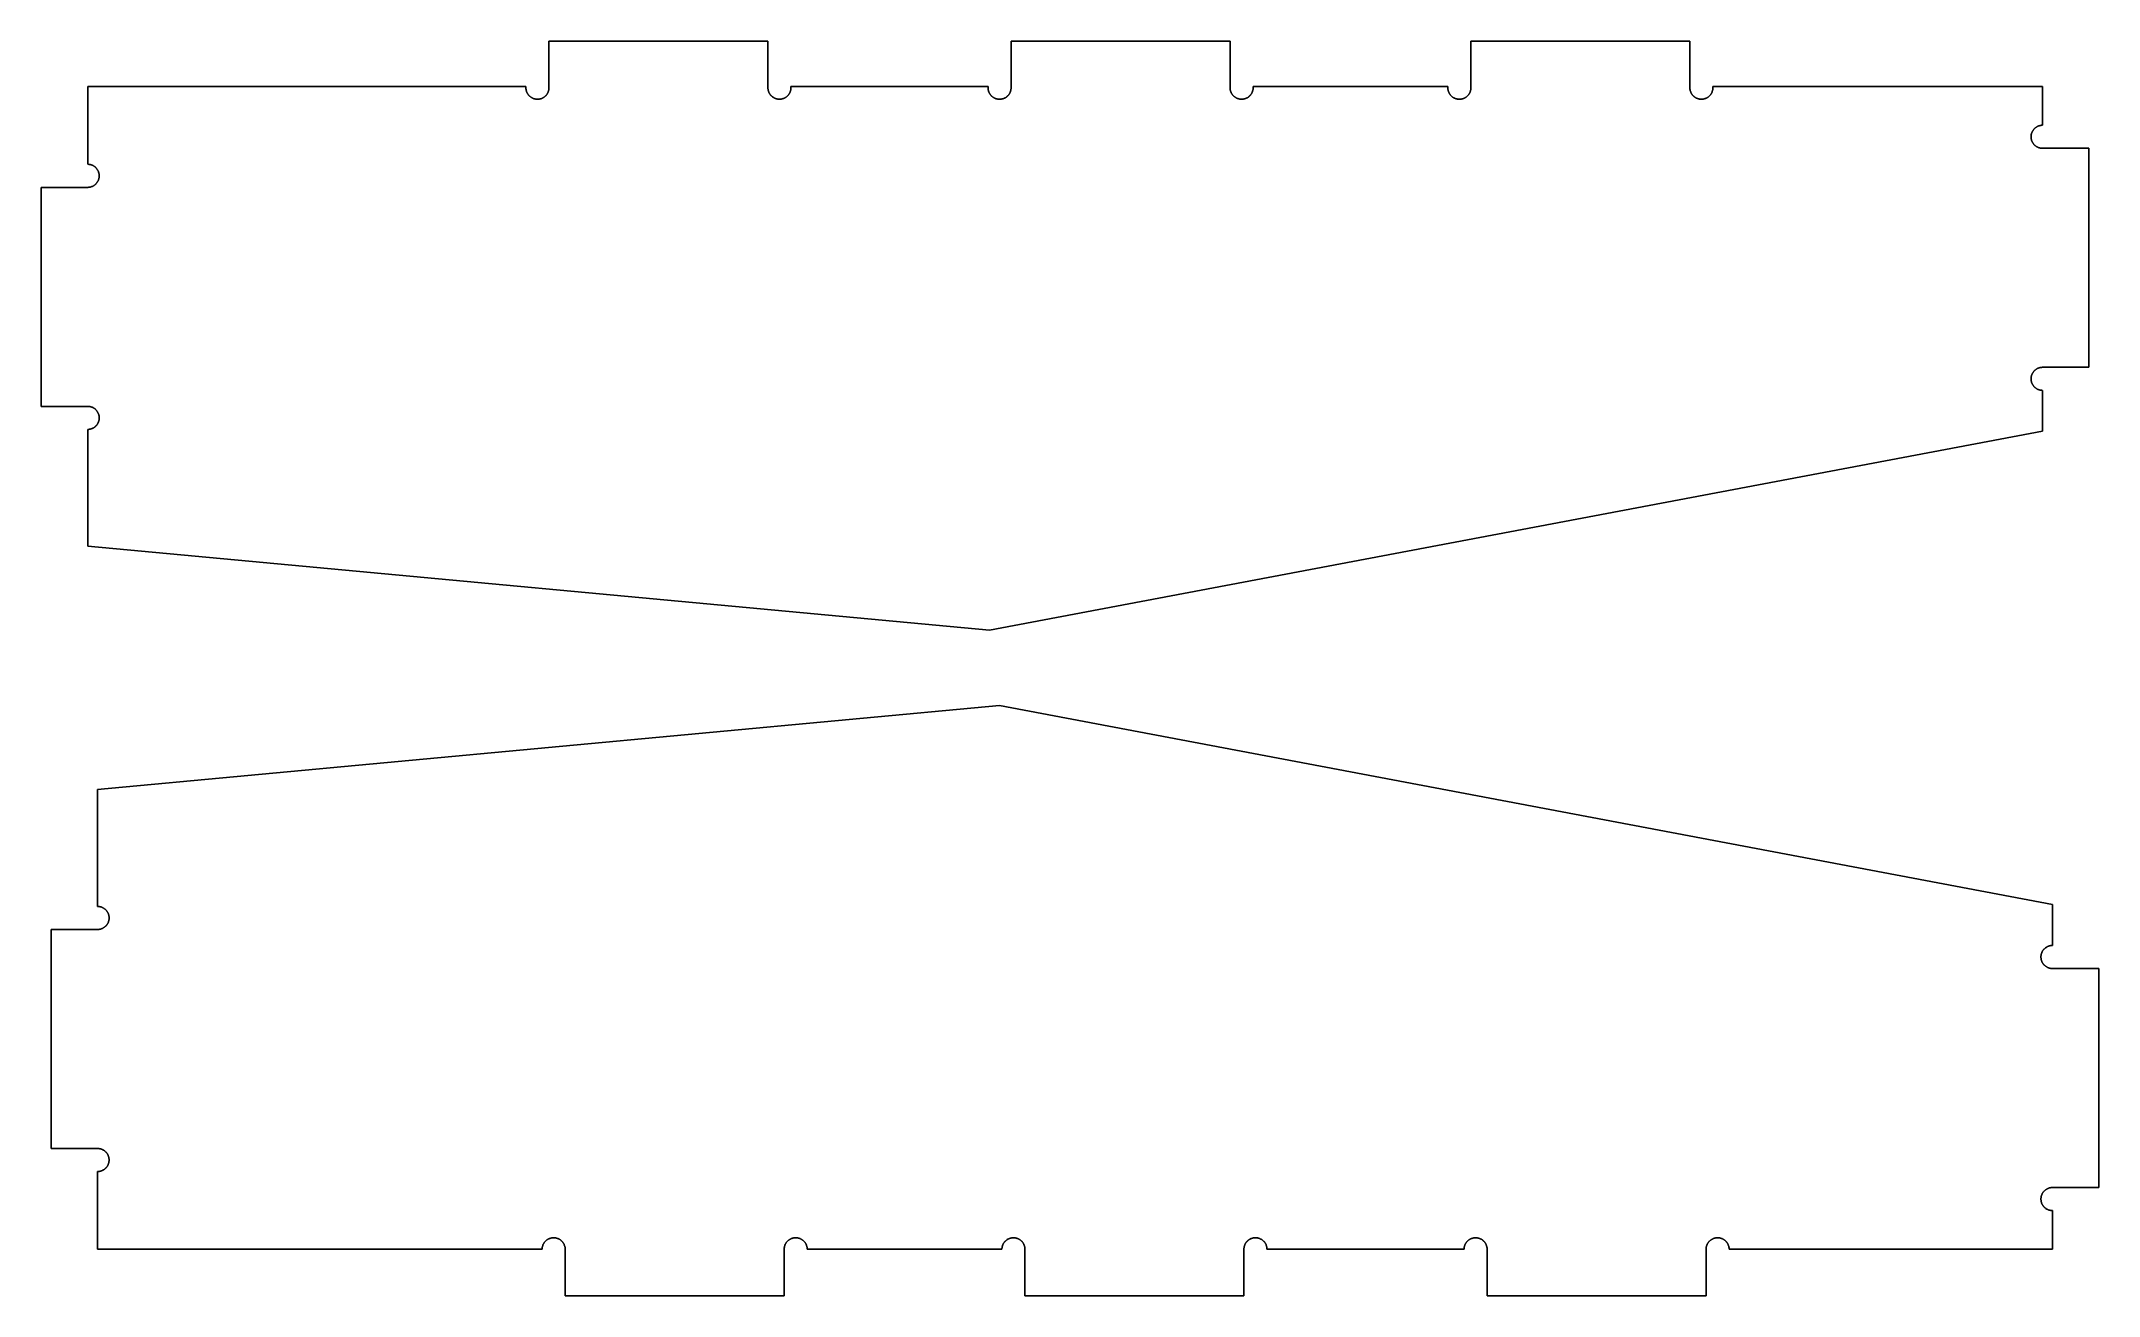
# Model space of a CAD drawing. Header units: millimetres. Extents: x -100.1 to -10.9, y 11.8 to 66.3.
import ezdxf

# ---------------------------------------------------------------- set-up
doc = ezdxf.new("R2010")
doc.units = ezdxf.units.MM
doc.layers.add('Cut', color=12, linetype='Continuous', true_color=0xc80000)

msp = doc.modelspace()

# ---------------------------------------------------------------- linework, layer by layer
at = {"layer": 'Cut'}
for p, q in [((-78.099, 66.258), (-78.1, 64.239)), ((-68.599, 66.258), (-78.099, 66.258)), ((-68.599, 64.24), (-68.599, 66.258)), ((-58.049, 66.258), (-58.05, 64.239)), ((-48.549, 66.258), (-58.049, 66.258)), ((-48.549, 64.24), (-48.549, 66.258)), ((-28.601, 66.258), (-38.101, 66.258)), ((-38.101, 66.258), (-38.101, 64.239)), ((-28.6, 64.24), (-28.601, 66.258)), ((-79.097, 64.289), (-98.113, 64.289)), ((-98.113, 64.289), (-98.113, 60.916)), ((-79.099, 64.272), (-79.097, 64.289)), ((-67.602, 64.289), (-67.6, 64.272)), ((-59.047, 64.289), (-67.602, 64.289)), ((-59.048, 64.272), (-59.047, 64.289)), ((-39.099, 64.289), (-47.551, 64.289)), ((-47.551, 64.289), (-47.55, 64.272)), ((-39.1, 64.272), (-39.099, 64.289)), ((-13.299, 64.289), (-27.603, 64.289)), ((-27.603, 64.289), (-27.602, 64.272)), ((-13.299, 62.61), (-13.299, 64.289)), ((-79.1, 64.255), (-79.099, 64.272)), ((-79.1, 64.237), (-79.1, 64.255)), ((-79.1, 64.22), (-79.1, 64.237)), ((-79.099, 64.202), (-79.1, 64.22)), ((-79.097, 64.185), (-79.099, 64.202)), ((-79.095, 64.168), (-79.097, 64.185)), ((-79.092, 64.151), (-79.095, 64.168)), ((-79.089, 64.133), (-79.092, 64.151)), ((-79.085, 64.116), (-79.089, 64.133)), ((-79.08, 64.1), (-79.085, 64.116)), ((-79.075, 64.083), (-79.08, 64.1)), ((-79.069, 64.066), (-79.075, 64.083)), ((-79.063, 64.05), (-79.069, 64.066)), ((-79.056, 64.034), (-79.063, 64.05)), ((-79.049, 64.018), (-79.056, 64.034)), ((-79.041, 64.003), (-79.049, 64.018)), ((-79.032, 63.988), (-79.041, 64.003)), ((-79.023, 63.973), (-79.032, 63.988)), ((-79.014, 63.958), (-79.023, 63.973)), ((-79.004, 63.944), (-79.014, 63.958)), ((-78.993, 63.93), (-79.004, 63.944)), ((-78.982, 63.916), (-78.993, 63.93)), ((-78.971, 63.903), (-78.982, 63.916)), ((-78.959, 63.891), (-78.971, 63.903)), ((-78.946, 63.878), (-78.959, 63.891)), ((-78.934, 63.866), (-78.946, 63.878)), ((-78.921, 63.855), (-78.934, 63.866)), ((-78.907, 63.844), (-78.921, 63.855)), ((-78.893, 63.834), (-78.907, 63.844)), ((-78.879, 63.824), (-78.893, 63.834)), ((-78.864, 63.814), (-78.879, 63.824)), ((-78.849, 63.805), (-78.864, 63.814)), ((-78.834, 63.797), (-78.849, 63.805)), ((-78.818, 63.789), (-78.834, 63.797)), ((-78.802, 63.782), (-78.818, 63.789)), ((-78.786, 63.775), (-78.802, 63.782)), ((-78.77, 63.769), (-78.786, 63.775)), ((-78.754, 63.763), (-78.77, 63.769)), ((-78.737, 63.758), (-78.754, 63.763)), ((-78.72, 63.753), (-78.737, 63.758)), ((-78.703, 63.75), (-78.72, 63.753)), ((-78.686, 63.746), (-78.703, 63.75)), ((-78.669, 63.744), (-78.686, 63.746)), ((-78.651, 63.741), (-78.669, 63.744)), ((-78.634, 63.74), (-78.651, 63.741)), ((-78.617, 63.739), (-78.634, 63.74)), ((-78.599, 63.739), (-78.617, 63.739)), ((-78.582, 63.739), (-78.599, 63.739)), ((-78.564, 63.74), (-78.582, 63.739)), ((-78.547, 63.742), (-78.564, 63.74)), ((-78.53, 63.744), (-78.547, 63.742)), ((-78.512, 63.747), (-78.53, 63.744)), ((-78.495, 63.75), (-78.512, 63.747)), ((-78.478, 63.754), (-78.495, 63.75)), ((-78.462, 63.758), (-78.478, 63.754)), ((-78.445, 63.763), (-78.462, 63.758)), ((-78.428, 63.769), (-78.445, 63.763)), ((-78.412, 63.775), (-78.428, 63.769)), ((-78.396, 63.782), (-78.412, 63.775)), ((-78.38, 63.79), (-78.396, 63.782)), ((-78.365, 63.798), (-78.38, 63.79)), ((-78.35, 63.806), (-78.365, 63.798)), ((-78.335, 63.815), (-78.35, 63.806)), ((-78.32, 63.825), (-78.335, 63.815)), ((-78.306, 63.835), (-78.32, 63.825)), ((-78.292, 63.845), (-78.306, 63.835)), ((-78.278, 63.856), (-78.292, 63.845)), ((-78.265, 63.868), (-78.278, 63.856)), ((-78.252, 63.879), (-78.265, 63.868)), ((-78.24, 63.892), (-78.252, 63.879)), ((-78.228, 63.905), (-78.24, 63.892)), ((-78.217, 63.918), (-78.228, 63.905)), ((-78.206, 63.931), (-78.217, 63.918)), ((-78.195, 63.945), (-78.206, 63.931)), ((-78.185, 63.959), (-78.195, 63.945)), ((-78.176, 63.974), (-78.185, 63.959)), ((-78.167, 63.989), (-78.176, 63.974)), ((-78.158, 64.004), (-78.167, 63.989)), ((-78.151, 64.02), (-78.158, 64.004)), ((-78.143, 64.036), (-78.151, 64.02)), ((-78.136, 64.052), (-78.143, 64.036)), ((-78.13, 64.068), (-78.136, 64.052)), ((-78.124, 64.084), (-78.13, 64.068)), ((-78.119, 64.101), (-78.124, 64.084)), ((-78.115, 64.118), (-78.119, 64.101)), ((-78.111, 64.135), (-78.115, 64.118)), ((-78.108, 64.152), (-78.111, 64.135)), ((-78.105, 64.169), (-78.108, 64.152)), ((-78.103, 64.187), (-78.105, 64.169)), ((-78.101, 64.204), (-78.103, 64.187)), ((-78.1, 64.221), (-78.101, 64.204)), ((-78.1, 64.239), (-78.1, 64.221)), ((-68.599, 64.222), (-68.599, 64.24)), ((-68.598, 64.205), (-68.599, 64.222)), ((-68.597, 64.187), (-68.598, 64.205)), ((-68.595, 64.17), (-68.597, 64.187)), ((-68.592, 64.153), (-68.595, 64.17)), ((-68.589, 64.136), (-68.592, 64.153)), ((-68.585, 64.119), (-68.589, 64.136)), ((-68.58, 64.102), (-68.585, 64.119)), ((-68.575, 64.085), (-68.58, 64.102)), ((-68.569, 64.069), (-68.575, 64.085)), ((-68.563, 64.053), (-68.569, 64.069)), ((-68.556, 64.037), (-68.563, 64.053)), ((-68.549, 64.021), (-68.556, 64.037)), ((-68.541, 64.005), (-68.549, 64.021)), ((-68.533, 63.99), (-68.541, 64.005)), ((-68.524, 63.975), (-68.533, 63.99)), ((-68.514, 63.96), (-68.524, 63.975)), ((-68.504, 63.946), (-68.514, 63.96)), ((-68.494, 63.932), (-68.504, 63.946)), ((-68.483, 63.919), (-68.494, 63.932)), ((-68.471, 63.905), (-68.483, 63.919)), ((-68.459, 63.893), (-68.471, 63.905)), ((-68.447, 63.88), (-68.459, 63.893)), ((-68.434, 63.868), (-68.447, 63.88)), ((-68.421, 63.857), (-68.434, 63.868)), ((-68.408, 63.846), (-68.421, 63.857)), ((-68.394, 63.836), (-68.408, 63.846)), ((-68.38, 63.826), (-68.394, 63.836)), ((-68.365, 63.816), (-68.38, 63.826)), ((-68.35, 63.807), (-68.365, 63.816)), ((-68.335, 63.799), (-68.35, 63.807)), ((-68.319, 63.791), (-68.335, 63.799)), ((-68.304, 63.783), (-68.319, 63.791)), ((-68.288, 63.776), (-68.304, 63.783)), ((-68.271, 63.77), (-68.288, 63.776)), ((-68.255, 63.764), (-68.271, 63.77)), ((-68.238, 63.759), (-68.255, 63.764)), ((-68.221, 63.755), (-68.238, 63.759)), ((-68.204, 63.751), (-68.221, 63.755)), ((-68.187, 63.747), (-68.204, 63.751)), ((-68.17, 63.745), (-68.187, 63.747)), ((-68.153, 63.742), (-68.17, 63.745)), ((-68.135, 63.741), (-68.153, 63.742)), ((-68.118, 63.74), (-68.135, 63.741)), ((-68.101, 63.74), (-68.118, 63.74)), ((-68.083, 63.74), (-68.101, 63.74)), ((-68.066, 63.741), (-68.083, 63.74)), ((-68.048, 63.742), (-68.066, 63.741)), ((-68.031, 63.744), (-68.048, 63.742)), ((-68.014, 63.747), (-68.031, 63.744)), ((-67.997, 63.75), (-68.014, 63.747)), ((-67.98, 63.754), (-67.997, 63.75)), ((-67.963, 63.759), (-67.98, 63.754)), ((-67.946, 63.764), (-67.963, 63.759)), ((-67.93, 63.769), (-67.946, 63.764)), ((-67.913, 63.775), (-67.93, 63.769)), ((-67.897, 63.782), (-67.913, 63.775)), ((-67.882, 63.79), (-67.897, 63.782)), ((-67.866, 63.797), (-67.882, 63.79)), ((-67.851, 63.806), (-67.866, 63.797)), ((-67.836, 63.815), (-67.851, 63.806)), ((-67.821, 63.824), (-67.836, 63.815)), ((-67.807, 63.834), (-67.821, 63.824)), ((-67.793, 63.845), (-67.807, 63.834)), ((-67.779, 63.856), (-67.793, 63.845)), ((-67.766, 63.867), (-67.779, 63.856)), ((-67.753, 63.879), (-67.766, 63.867)), ((-67.741, 63.891), (-67.753, 63.879)), ((-67.729, 63.904), (-67.741, 63.891)), ((-67.718, 63.917), (-67.729, 63.904)), ((-67.707, 63.93), (-67.718, 63.917)), ((-67.696, 63.944), (-67.707, 63.93)), ((-67.686, 63.958), (-67.696, 63.944)), ((-67.676, 63.973), (-67.686, 63.958)), ((-67.667, 63.988), (-67.676, 63.973)), ((-67.659, 64.003), (-67.667, 63.988)), ((-67.651, 64.019), (-67.659, 64.003)), ((-67.643, 64.034), (-67.651, 64.019)), ((-67.637, 64.05), (-67.643, 64.034)), ((-67.63, 64.067), (-67.637, 64.05)), ((-67.625, 64.083), (-67.63, 64.067)), ((-67.619, 64.1), (-67.625, 64.083)), ((-67.615, 64.117), (-67.619, 64.1)), ((-67.611, 64.134), (-67.615, 64.117)), ((-67.607, 64.151), (-67.611, 64.134)), ((-67.605, 64.168), (-67.607, 64.151)), ((-67.602, 64.185), (-67.605, 64.168)), ((-67.601, 64.202), (-67.602, 64.185)), ((-67.6, 64.22), (-67.601, 64.202)), ((-67.6, 64.272), (-67.6, 64.255)), ((-67.6, 64.255), (-67.599, 64.237)), ((-67.599, 64.237), (-67.6, 64.22)), ((-59.05, 64.237), (-59.049, 64.255)), ((-59.049, 64.22), (-59.05, 64.237)), ((-59.049, 64.255), (-59.048, 64.272)), ((-59.048, 64.202), (-59.049, 64.22)), ((-59.047, 64.185), (-59.048, 64.202)), ((-59.045, 64.168), (-59.047, 64.185)), ((-59.042, 64.151), (-59.045, 64.168)), ((-59.038, 64.133), (-59.042, 64.151)), ((-59.034, 64.116), (-59.038, 64.133)), ((-59.03, 64.1), (-59.034, 64.116)), ((-59.025, 64.083), (-59.03, 64.1)), ((-59.019, 64.066), (-59.025, 64.083)), ((-59.013, 64.05), (-59.019, 64.066)), ((-59.006, 64.034), (-59.013, 64.05)), ((-58.998, 64.018), (-59.006, 64.034)), ((-58.99, 64.003), (-58.998, 64.018)), ((-58.982, 63.988), (-58.99, 64.003)), ((-58.973, 63.973), (-58.982, 63.988)), ((-58.963, 63.958), (-58.973, 63.973)), ((-58.953, 63.944), (-58.963, 63.958)), ((-58.943, 63.93), (-58.953, 63.944)), ((-58.932, 63.916), (-58.943, 63.93)), ((-58.92, 63.903), (-58.932, 63.916)), ((-58.908, 63.891), (-58.92, 63.903)), ((-58.896, 63.878), (-58.908, 63.891)), ((-58.883, 63.866), (-58.896, 63.878)), ((-58.87, 63.855), (-58.883, 63.866)), ((-58.857, 63.844), (-58.87, 63.855)), ((-58.843, 63.834), (-58.857, 63.844)), ((-58.828, 63.824), (-58.843, 63.834)), ((-58.814, 63.814), (-58.828, 63.824)), ((-58.799, 63.805), (-58.814, 63.814)), ((-58.783, 63.797), (-58.799, 63.805)), ((-58.768, 63.789), (-58.783, 63.797)), ((-58.752, 63.782), (-58.768, 63.789)), ((-58.736, 63.775), (-58.752, 63.782)), ((-58.72, 63.769), (-58.736, 63.775)), ((-58.703, 63.763), (-58.72, 63.769)), ((-58.687, 63.758), (-58.703, 63.763)), ((-58.67, 63.753), (-58.687, 63.758)), ((-58.653, 63.75), (-58.67, 63.753)), ((-58.636, 63.746), (-58.653, 63.75)), ((-58.618, 63.744), (-58.636, 63.746)), ((-58.601, 63.741), (-58.618, 63.744)), ((-58.584, 63.74), (-58.601, 63.741)), ((-58.566, 63.739), (-58.584, 63.74)), ((-58.549, 63.739), (-58.566, 63.739)), ((-58.531, 63.739), (-58.549, 63.739)), ((-58.514, 63.74), (-58.531, 63.739)), ((-58.497, 63.742), (-58.514, 63.74)), ((-58.479, 63.744), (-58.497, 63.742)), ((-58.462, 63.747), (-58.479, 63.744)), ((-58.445, 63.75), (-58.462, 63.747)), ((-58.428, 63.754), (-58.445, 63.75)), ((-58.411, 63.758), (-58.428, 63.754)), ((-58.394, 63.763), (-58.411, 63.758)), ((-58.378, 63.769), (-58.394, 63.763)), ((-58.362, 63.775), (-58.378, 63.769)), ((-58.346, 63.782), (-58.362, 63.775)), ((-58.33, 63.79), (-58.346, 63.782)), ((-58.314, 63.798), (-58.33, 63.79)), ((-58.299, 63.806), (-58.314, 63.798)), ((-58.284, 63.815), (-58.299, 63.806)), ((-58.27, 63.825), (-58.284, 63.815)), ((-58.255, 63.835), (-58.27, 63.825)), ((-58.241, 63.845), (-58.255, 63.835)), ((-58.228, 63.856), (-58.241, 63.845)), ((-58.215, 63.868), (-58.228, 63.856)), ((-58.202, 63.879), (-58.215, 63.868)), ((-58.19, 63.892), (-58.202, 63.879)), ((-58.178, 63.905), (-58.19, 63.892)), ((-58.166, 63.918), (-58.178, 63.905)), ((-58.155, 63.931), (-58.166, 63.918)), ((-58.145, 63.945), (-58.155, 63.931)), ((-58.135, 63.959), (-58.145, 63.945)), ((-58.125, 63.974), (-58.135, 63.959)), ((-58.116, 63.989), (-58.125, 63.974)), ((-58.108, 64.004), (-58.116, 63.989)), ((-58.1, 64.02), (-58.108, 64.004)), ((-58.093, 64.036), (-58.1, 64.02)), ((-58.086, 64.052), (-58.093, 64.036)), ((-58.08, 64.068), (-58.086, 64.052)), ((-58.074, 64.084), (-58.08, 64.068)), ((-58.069, 64.101), (-58.074, 64.084)), ((-58.064, 64.118), (-58.069, 64.101)), ((-58.06, 64.135), (-58.064, 64.118)), ((-58.057, 64.152), (-58.06, 64.135)), ((-58.054, 64.169), (-58.057, 64.152)), ((-58.052, 64.187), (-58.054, 64.169)), ((-58.051, 64.204), (-58.052, 64.187)), ((-58.05, 64.221), (-58.051, 64.204)), ((-58.05, 64.239), (-58.05, 64.221)), ((-48.549, 64.222), (-48.549, 64.24)), ((-48.548, 64.205), (-48.549, 64.222)), ((-48.546, 64.187), (-48.548, 64.205)), ((-48.544, 64.17), (-48.546, 64.187)), ((-48.541, 64.153), (-48.544, 64.17)), ((-48.538, 64.136), (-48.541, 64.153)), ((-48.534, 64.119), (-48.538, 64.136)), ((-48.53, 64.102), (-48.534, 64.119)), ((-48.525, 64.085), (-48.53, 64.102)), ((-48.519, 64.069), (-48.525, 64.085)), ((-48.513, 64.053), (-48.519, 64.069)), ((-48.506, 64.037), (-48.513, 64.053)), ((-48.499, 64.021), (-48.506, 64.037)), ((-48.491, 64.005), (-48.499, 64.021)), ((-48.482, 63.99), (-48.491, 64.005)), ((-48.473, 63.975), (-48.482, 63.99)), ((-48.464, 63.96), (-48.473, 63.975)), ((-48.454, 63.946), (-48.464, 63.96)), ((-48.443, 63.932), (-48.454, 63.946)), ((-48.432, 63.919), (-48.443, 63.932)), ((-48.421, 63.905), (-48.432, 63.919)), ((-48.409, 63.893), (-48.421, 63.905)), ((-48.397, 63.88), (-48.409, 63.893)), ((-48.384, 63.868), (-48.397, 63.88)), ((-48.371, 63.857), (-48.384, 63.868)), ((-48.357, 63.846), (-48.371, 63.857)), ((-48.343, 63.836), (-48.357, 63.846)), ((-48.329, 63.826), (-48.343, 63.836)), ((-48.315, 63.816), (-48.329, 63.826)), ((-48.3, 63.807), (-48.315, 63.816)), ((-48.284, 63.799), (-48.3, 63.807)), ((-48.269, 63.791), (-48.284, 63.799)), ((-48.253, 63.783), (-48.269, 63.791)), ((-48.237, 63.776), (-48.253, 63.783)), ((-48.221, 63.77), (-48.237, 63.776)), ((-48.204, 63.764), (-48.221, 63.77)), ((-48.188, 63.759), (-48.204, 63.764)), ((-48.171, 63.755), (-48.188, 63.759)), ((-48.154, 63.751), (-48.171, 63.755)), ((-48.137, 63.747), (-48.154, 63.751)), ((-48.12, 63.745), (-48.137, 63.747)), ((-48.102, 63.742), (-48.12, 63.745)), ((-48.085, 63.741), (-48.102, 63.742)), ((-48.068, 63.74), (-48.085, 63.741)), ((-48.05, 63.74), (-48.068, 63.74)), ((-48.033, 63.74), (-48.05, 63.74)), ((-48.015, 63.741), (-48.033, 63.74)), ((-47.998, 63.742), (-48.015, 63.741)), ((-47.981, 63.744), (-47.998, 63.742)), ((-47.963, 63.747), (-47.981, 63.744)), ((-47.946, 63.75), (-47.963, 63.747)), ((-47.929, 63.754), (-47.946, 63.75)), ((-47.913, 63.759), (-47.929, 63.754)), ((-47.896, 63.764), (-47.913, 63.759)), ((-47.879, 63.769), (-47.896, 63.764)), ((-47.863, 63.775), (-47.879, 63.769)), ((-47.847, 63.782), (-47.863, 63.775)), ((-47.831, 63.79), (-47.847, 63.782)), ((-47.816, 63.797), (-47.831, 63.79)), ((-47.8, 63.806), (-47.816, 63.797)), ((-47.785, 63.815), (-47.8, 63.806)), ((-47.771, 63.824), (-47.785, 63.815)), ((-47.756, 63.834), (-47.771, 63.824)), ((-47.742, 63.845), (-47.756, 63.834)), ((-47.729, 63.856), (-47.742, 63.845)), ((-47.716, 63.867), (-47.729, 63.856)), ((-47.703, 63.879), (-47.716, 63.867)), ((-47.691, 63.891), (-47.703, 63.879)), ((-47.679, 63.904), (-47.691, 63.891)), ((-47.667, 63.917), (-47.679, 63.904)), ((-47.656, 63.93), (-47.667, 63.917)), ((-47.646, 63.944), (-47.656, 63.93)), ((-47.636, 63.958), (-47.646, 63.944)), ((-47.626, 63.973), (-47.636, 63.958)), ((-47.617, 63.988), (-47.626, 63.973)), ((-47.608, 64.003), (-47.617, 63.988)), ((-47.6, 64.019), (-47.608, 64.003)), ((-47.593, 64.034), (-47.6, 64.019)), ((-47.586, 64.05), (-47.593, 64.034)), ((-47.58, 64.067), (-47.586, 64.05)), ((-47.574, 64.083), (-47.58, 64.067)), ((-47.569, 64.1), (-47.574, 64.083)), ((-47.564, 64.117), (-47.569, 64.1)), ((-47.56, 64.134), (-47.564, 64.117)), ((-47.557, 64.151), (-47.56, 64.134)), ((-47.554, 64.168), (-47.557, 64.151)), ((-47.552, 64.185), (-47.554, 64.168)), ((-47.55, 64.202), (-47.552, 64.185)), ((-47.55, 64.272), (-47.549, 64.255)), ((-47.549, 64.22), (-47.55, 64.202)), ((-47.549, 64.255), (-47.549, 64.237)), ((-47.549, 64.237), (-47.549, 64.22)), ((-39.101, 64.255), (-39.1, 64.272)), ((-39.101, 64.237), (-39.101, 64.255)), ((-39.101, 64.22), (-39.101, 64.237)), ((-39.1, 64.202), (-39.101, 64.22)), ((-39.098, 64.185), (-39.1, 64.202)), ((-39.096, 64.168), (-39.098, 64.185)), ((-39.093, 64.151), (-39.096, 64.168)), ((-39.09, 64.133), (-39.093, 64.151)), ((-39.086, 64.116), (-39.09, 64.133)), ((-39.081, 64.1), (-39.086, 64.116)), ((-39.076, 64.083), (-39.081, 64.1)), ((-39.07, 64.066), (-39.076, 64.083)), ((-39.064, 64.05), (-39.07, 64.066)), ((-39.057, 64.034), (-39.064, 64.05)), ((-39.05, 64.018), (-39.057, 64.034)), ((-39.042, 64.003), (-39.05, 64.018)), ((-39.033, 63.988), (-39.042, 64.003)), ((-39.024, 63.973), (-39.033, 63.988)), ((-39.015, 63.958), (-39.024, 63.973)), ((-39.005, 63.944), (-39.015, 63.958)), ((-38.994, 63.93), (-39.005, 63.944)), ((-38.983, 63.916), (-38.994, 63.93)), ((-38.972, 63.903), (-38.983, 63.916)), ((-38.96, 63.891), (-38.972, 63.903)), ((-38.948, 63.878), (-38.96, 63.891)), ((-38.935, 63.866), (-38.948, 63.878)), ((-38.922, 63.855), (-38.935, 63.866)), ((-38.908, 63.844), (-38.922, 63.855)), ((-38.894, 63.834), (-38.908, 63.844)), ((-38.88, 63.824), (-38.894, 63.834)), ((-38.865, 63.814), (-38.88, 63.824)), ((-38.85, 63.805), (-38.865, 63.814)), ((-38.835, 63.797), (-38.85, 63.805)), ((-38.819, 63.789), (-38.835, 63.797)), ((-38.804, 63.782), (-38.819, 63.789)), ((-38.787, 63.775), (-38.804, 63.782)), ((-38.771, 63.769), (-38.787, 63.775)), ((-38.755, 63.763), (-38.771, 63.769)), ((-38.738, 63.758), (-38.755, 63.763)), ((-38.721, 63.753), (-38.738, 63.758)), ((-38.704, 63.75), (-38.721, 63.753)), ((-38.687, 63.746), (-38.704, 63.75)), ((-38.67, 63.744), (-38.687, 63.746)), ((-38.653, 63.741), (-38.67, 63.744)), ((-38.635, 63.74), (-38.653, 63.741)), ((-38.618, 63.739), (-38.635, 63.74)), ((-38.6, 63.739), (-38.618, 63.739)), ((-38.583, 63.739), (-38.6, 63.739)), ((-38.565, 63.74), (-38.583, 63.739)), ((-38.548, 63.742), (-38.565, 63.74)), ((-38.531, 63.744), (-38.548, 63.742)), ((-38.514, 63.747), (-38.531, 63.744)), ((-38.496, 63.75), (-38.514, 63.747)), ((-38.479, 63.754), (-38.496, 63.75)), ((-38.463, 63.758), (-38.479, 63.754)), ((-38.446, 63.763), (-38.463, 63.758)), ((-38.429, 63.769), (-38.446, 63.763)), ((-38.413, 63.775), (-38.429, 63.769)), ((-38.397, 63.782), (-38.413, 63.775)), ((-38.381, 63.79), (-38.397, 63.782)), ((-38.366, 63.798), (-38.381, 63.79)), ((-38.351, 63.806), (-38.366, 63.798)), ((-38.336, 63.815), (-38.351, 63.806)), ((-38.321, 63.825), (-38.336, 63.815)), ((-38.307, 63.835), (-38.321, 63.825)), ((-38.293, 63.845), (-38.307, 63.835)), ((-38.279, 63.856), (-38.293, 63.845)), ((-38.266, 63.868), (-38.279, 63.856)), ((-38.253, 63.879), (-38.266, 63.868)), ((-38.241, 63.892), (-38.253, 63.879)), ((-38.229, 63.905), (-38.241, 63.892)), ((-38.218, 63.918), (-38.229, 63.905)), ((-38.207, 63.931), (-38.218, 63.918)), ((-38.196, 63.945), (-38.207, 63.931)), ((-38.186, 63.959), (-38.196, 63.945)), ((-38.177, 63.974), (-38.186, 63.959)), ((-38.168, 63.989), (-38.177, 63.974)), ((-38.159, 64.004), (-38.168, 63.989)), ((-38.152, 64.02), (-38.159, 64.004)), ((-38.144, 64.036), (-38.152, 64.02)), ((-38.137, 64.052), (-38.144, 64.036)), ((-38.131, 64.068), (-38.137, 64.052)), ((-38.125, 64.084), (-38.131, 64.068)), ((-38.12, 64.101), (-38.125, 64.084)), ((-38.116, 64.118), (-38.12, 64.101)), ((-38.112, 64.135), (-38.116, 64.118)), ((-38.109, 64.152), (-38.112, 64.135)), ((-38.106, 64.169), (-38.109, 64.152)), ((-38.104, 64.187), (-38.106, 64.169)), ((-38.102, 64.204), (-38.104, 64.187)), ((-38.101, 64.221), (-38.102, 64.204)), ((-38.101, 64.239), (-38.101, 64.221)), ((-28.6, 64.222), (-28.6, 64.24)), ((-28.599, 64.205), (-28.6, 64.222)), ((-28.598, 64.187), (-28.599, 64.205)), ((-28.596, 64.17), (-28.598, 64.187)), ((-28.593, 64.153), (-28.596, 64.17)), ((-28.59, 64.136), (-28.593, 64.153)), ((-28.586, 64.119), (-28.59, 64.136)), ((-28.581, 64.102), (-28.586, 64.119)), ((-28.576, 64.085), (-28.581, 64.102)), ((-28.57, 64.069), (-28.576, 64.085)), ((-28.564, 64.053), (-28.57, 64.069)), ((-28.557, 64.037), (-28.564, 64.053)), ((-28.55, 64.021), (-28.557, 64.037)), ((-28.542, 64.005), (-28.55, 64.021)), ((-28.534, 63.99), (-28.542, 64.005)), ((-28.525, 63.975), (-28.534, 63.99)), ((-28.515, 63.96), (-28.525, 63.975)), ((-28.505, 63.946), (-28.515, 63.96)), ((-28.495, 63.932), (-28.505, 63.946)), ((-28.484, 63.919), (-28.495, 63.932)), ((-28.472, 63.905), (-28.484, 63.919)), ((-28.461, 63.893), (-28.472, 63.905)), ((-28.448, 63.88), (-28.461, 63.893)), ((-28.436, 63.868), (-28.448, 63.88)), ((-28.422, 63.857), (-28.436, 63.868)), ((-28.409, 63.846), (-28.422, 63.857)), ((-28.395, 63.836), (-28.409, 63.846)), ((-28.381, 63.826), (-28.395, 63.836)), ((-28.366, 63.816), (-28.381, 63.826)), ((-28.351, 63.807), (-28.366, 63.816)), ((-28.336, 63.799), (-28.351, 63.807)), ((-28.32, 63.791), (-28.336, 63.799)), ((-28.305, 63.783), (-28.32, 63.791)), ((-28.289, 63.776), (-28.305, 63.783)), ((-28.272, 63.77), (-28.289, 63.776)), ((-28.256, 63.764), (-28.272, 63.77)), ((-28.239, 63.759), (-28.256, 63.764)), ((-28.222, 63.755), (-28.239, 63.759)), ((-28.205, 63.751), (-28.222, 63.755)), ((-28.188, 63.747), (-28.205, 63.751)), ((-28.171, 63.745), (-28.188, 63.747)), ((-28.154, 63.742), (-28.171, 63.745)), ((-28.136, 63.741), (-28.154, 63.742)), ((-28.119, 63.74), (-28.136, 63.741)), ((-28.102, 63.74), (-28.119, 63.74)), ((-28.084, 63.74), (-28.102, 63.74)), ((-28.067, 63.741), (-28.084, 63.74)), ((-28.049, 63.742), (-28.067, 63.741)), ((-28.032, 63.744), (-28.049, 63.742)), ((-28.015, 63.747), (-28.032, 63.744)), ((-27.998, 63.75), (-28.015, 63.747)), ((-27.981, 63.754), (-27.998, 63.75)), ((-27.964, 63.759), (-27.981, 63.754)), ((-27.947, 63.764), (-27.964, 63.759)), ((-27.931, 63.769), (-27.947, 63.764)), ((-27.915, 63.775), (-27.931, 63.769)), ((-27.898, 63.782), (-27.915, 63.775)), ((-27.883, 63.79), (-27.898, 63.782)), ((-27.867, 63.797), (-27.883, 63.79)), ((-27.852, 63.806), (-27.867, 63.797)), ((-27.837, 63.815), (-27.852, 63.806)), ((-27.822, 63.824), (-27.837, 63.815)), ((-27.808, 63.834), (-27.822, 63.824)), ((-27.794, 63.845), (-27.808, 63.834)), ((-27.78, 63.856), (-27.794, 63.845)), ((-27.767, 63.867), (-27.78, 63.856)), ((-27.754, 63.879), (-27.767, 63.867)), ((-27.742, 63.891), (-27.754, 63.879)), ((-27.73, 63.904), (-27.742, 63.891)), ((-27.719, 63.917), (-27.73, 63.904)), ((-27.708, 63.93), (-27.719, 63.917)), ((-27.697, 63.944), (-27.708, 63.93)), ((-27.687, 63.958), (-27.697, 63.944)), ((-27.677, 63.973), (-27.687, 63.958)), ((-27.668, 63.988), (-27.677, 63.973)), ((-27.66, 64.003), (-27.668, 63.988)), ((-27.652, 64.019), (-27.66, 64.003)), ((-27.645, 64.034), (-27.652, 64.019)), ((-27.638, 64.05), (-27.645, 64.034)), ((-27.631, 64.067), (-27.638, 64.05)), ((-27.626, 64.083), (-27.631, 64.067)), ((-27.62, 64.1), (-27.626, 64.083)), ((-27.616, 64.117), (-27.62, 64.1)), ((-27.612, 64.134), (-27.616, 64.117)), ((-27.608, 64.151), (-27.612, 64.134)), ((-27.606, 64.168), (-27.608, 64.151)), ((-27.603, 64.185), (-27.606, 64.168)), ((-27.602, 64.202), (-27.603, 64.185)), ((-27.602, 64.272), (-27.601, 64.255)), ((-27.601, 64.22), (-27.602, 64.202)), ((-27.601, 64.255), (-27.6, 64.237)), ((-27.6, 64.237), (-27.601, 64.22)), ((-13.62, 62.493), (-13.607, 62.504)), ((-13.607, 62.504), (-13.593, 62.514)), ((-13.593, 62.514), (-13.579, 62.524)), ((-13.579, 62.524), (-13.564, 62.534)), ((-13.564, 62.534), (-13.549, 62.543)), ((-13.549, 62.543), (-13.534, 62.551)), ((-13.534, 62.551), (-13.518, 62.559)), ((-13.518, 62.559), (-13.502, 62.566)), ((-13.502, 62.566), (-13.486, 62.573)), ((-13.486, 62.573), (-13.47, 62.58)), ((-13.47, 62.58), (-13.454, 62.585)), ((-13.454, 62.585), (-13.437, 62.59)), ((-13.437, 62.59), (-13.42, 62.595)), ((-13.42, 62.595), (-13.403, 62.599)), ((-13.403, 62.599), (-13.386, 62.602)), ((-13.386, 62.602), (-13.369, 62.605)), ((-13.369, 62.605), (-13.351, 62.607)), ((-13.351, 62.607), (-13.334, 62.609)), ((-13.334, 62.609), (-13.317, 62.61)), ((-13.317, 62.61), (-13.299, 62.61)), ((-13.799, 62.11), (-13.798, 62.127)), ((-13.798, 62.092), (-13.799, 62.11)), ((-13.798, 62.127), (-13.797, 62.144)), ((-13.797, 62.075), (-13.798, 62.092)), ((-13.797, 62.144), (-13.796, 62.162)), ((-13.796, 62.057), (-13.797, 62.075)), ((-13.796, 62.162), (-13.794, 62.179)), ((-13.794, 62.04), (-13.796, 62.057)), ((-13.794, 62.179), (-13.791, 62.196)), ((-13.791, 62.023), (-13.794, 62.04)), ((-13.791, 62.196), (-13.788, 62.214)), ((-13.788, 62.006), (-13.791, 62.023)), ((-13.788, 62.214), (-13.784, 62.231)), ((-13.784, 61.989), (-13.788, 62.006)), ((-13.784, 62.231), (-13.779, 62.247)), ((-13.779, 61.972), (-13.784, 61.989)), ((-13.779, 62.247), (-13.774, 62.264)), ((-13.774, 61.955), (-13.779, 61.972)), ((-13.774, 62.264), (-13.769, 62.281)), ((-13.768, 61.939), (-13.774, 61.955)), ((-13.769, 62.281), (-13.762, 62.297)), ((-13.762, 61.922), (-13.768, 61.939)), ((-13.762, 62.297), (-13.755, 62.313)), ((-13.755, 61.906), (-13.762, 61.922)), ((-13.755, 62.313), (-13.748, 62.329)), ((-13.748, 61.891), (-13.755, 61.906)), ((-13.748, 62.329), (-13.74, 62.344)), ((-13.74, 61.875), (-13.748, 61.891)), ((-13.74, 62.344), (-13.732, 62.36)), ((-13.731, 61.86), (-13.74, 61.875)), ((-13.732, 62.36), (-13.723, 62.375)), ((-13.722, 61.845), (-13.731, 61.86)), ((-13.723, 62.375), (-13.713, 62.389)), ((-13.713, 61.83), (-13.722, 61.845)), ((-13.713, 62.389), (-13.703, 62.403)), ((-13.703, 61.816), (-13.713, 61.83)), ((-13.703, 62.403), (-13.693, 62.417)), ((-13.692, 61.802), (-13.703, 61.816)), ((-13.693, 62.417), (-13.682, 62.431)), ((-13.681, 61.788), (-13.692, 61.802)), ((-13.682, 62.431), (-13.67, 62.444)), ((-13.67, 61.775), (-13.681, 61.788)), ((-13.67, 62.444), (-13.659, 62.457)), ((-13.658, 61.762), (-13.67, 61.775)), ((-13.659, 62.457), (-13.646, 62.469)), ((-13.646, 61.75), (-13.658, 61.762)), ((-13.646, 62.469), (-13.634, 62.481)), ((-13.633, 61.738), (-13.646, 61.75)), ((-13.634, 62.481), (-13.62, 62.493)), ((-13.62, 61.727), (-13.633, 61.738)), ((-13.606, 61.716), (-13.62, 61.727)), ((-13.592, 61.705), (-13.606, 61.716)), ((-13.578, 61.695), (-13.592, 61.705)), ((-13.563, 61.686), (-13.578, 61.695)), ((-13.548, 61.677), (-13.563, 61.686)), ((-13.533, 61.668), (-13.548, 61.677)), ((-13.518, 61.66), (-13.533, 61.668)), ((-13.502, 61.653), (-13.518, 61.66)), ((-13.486, 61.646), (-13.502, 61.653)), ((-13.469, 61.64), (-13.486, 61.646)), ((-13.453, 61.634), (-13.469, 61.64)), ((-13.436, 61.629), (-13.453, 61.634)), ((-13.419, 61.625), (-13.436, 61.629)), ((-13.402, 61.621), (-13.419, 61.625)), ((-13.385, 61.618), (-13.402, 61.621)), ((-13.368, 61.615), (-13.385, 61.618)), ((-13.351, 61.613), (-13.368, 61.615)), ((-13.333, 61.611), (-13.351, 61.613)), ((-13.316, 61.61), (-13.333, 61.611)), ((-13.299, 61.61), (-13.316, 61.61)), ((-11.286, 61.61), (-13.299, 61.61)), ((-13.299, 61.61), (-13.299, 61.61)), ((-11.286, 52.11), (-11.286, 61.61)), ((-98.113, 60.916), (-98.096, 60.915)), ((-98.096, 60.915), (-98.078, 60.915)), ((-98.078, 60.915), (-98.061, 60.913)), ((-98.061, 60.913), (-98.044, 60.911)), ((-98.044, 60.911), (-98.026, 60.908)), ((-98.026, 60.908), (-98.009, 60.905)), ((-98.009, 60.905), (-97.992, 60.901)), ((-97.992, 60.901), (-97.975, 60.896)), ((-97.975, 60.896), (-97.959, 60.891)), ((-97.959, 60.891), (-97.942, 60.886)), ((-97.942, 60.886), (-97.926, 60.879)), ((-97.926, 60.879), (-97.91, 60.872)), ((-97.91, 60.872), (-97.894, 60.865)), ((-97.894, 60.865), (-97.878, 60.857)), ((-97.878, 60.857), (-97.863, 60.849)), ((-97.863, 60.849), (-97.848, 60.84)), ((-97.848, 60.84), (-97.834, 60.83)), ((-97.834, 60.83), (-97.819, 60.82)), ((-97.819, 60.82), (-97.805, 60.81)), ((-97.805, 60.81), (-97.792, 60.799)), ((-97.792, 60.799), (-97.779, 60.787)), ((-97.779, 60.787), (-97.766, 60.775)), ((-97.766, 60.775), (-97.754, 60.763)), ((-97.754, 60.763), (-97.742, 60.75)), ((-97.742, 60.75), (-97.73, 60.737)), ((-97.73, 60.737), (-97.719, 60.723)), ((-97.719, 60.723), (-97.709, 60.71)), ((-97.709, 60.71), (-97.699, 60.695)), ((-98.113, 59.916), (-100.132, 59.916)), ((-100.132, 59.916), (-100.132, 50.416)), ((-98.096, 59.916), (-98.113, 59.916)), ((-98.113, 59.916), (-98.113, 59.916)), ((-98.078, 59.917), (-98.096, 59.916)), ((-98.061, 59.919), (-98.078, 59.917)), ((-98.044, 59.921), (-98.061, 59.919)), ((-98.026, 59.923), (-98.044, 59.921)), ((-98.009, 59.927), (-98.026, 59.923)), ((-97.992, 59.931), (-98.009, 59.927)), ((-97.976, 59.935), (-97.992, 59.931)), ((-97.959, 59.94), (-97.976, 59.935)), ((-97.942, 59.946), (-97.959, 59.94)), ((-97.926, 59.952), (-97.942, 59.946)), ((-97.91, 59.959), (-97.926, 59.952)), ((-97.894, 59.966), (-97.91, 59.959)), ((-97.879, 59.974), (-97.894, 59.966)), ((-97.863, 59.983), (-97.879, 59.974)), ((-97.848, 59.992), (-97.863, 59.983)), ((-97.834, 60.001), (-97.848, 59.992)), ((-97.819, 60.011), (-97.834, 60.001)), ((-97.806, 60.022), (-97.819, 60.011)), ((-97.792, 60.033), (-97.806, 60.022)), ((-97.779, 60.044), (-97.792, 60.033)), ((-97.766, 60.056), (-97.779, 60.044)), ((-97.754, 60.068), (-97.766, 60.056)), ((-97.742, 60.081), (-97.754, 60.068)), ((-97.73, 60.094), (-97.742, 60.081)), ((-97.719, 60.108), (-97.73, 60.094)), ((-97.709, 60.122), (-97.719, 60.108)), ((-97.699, 60.136), (-97.709, 60.122)), ((-97.699, 60.695), (-97.689, 60.681)), ((-97.689, 60.151), (-97.699, 60.136)), ((-97.689, 60.681), (-97.68, 60.666)), ((-97.68, 60.166), (-97.689, 60.151)), ((-97.68, 60.666), (-97.672, 60.65)), ((-97.672, 60.181), (-97.68, 60.166)), ((-97.672, 60.65), (-97.664, 60.635)), ((-97.664, 60.197), (-97.672, 60.181)), ((-97.664, 60.635), (-97.656, 60.619)), ((-97.657, 60.212), (-97.664, 60.197)), ((-97.65, 60.228), (-97.657, 60.212)), ((-97.656, 60.619), (-97.65, 60.603)), ((-97.65, 60.603), (-97.643, 60.587)), ((-97.643, 60.245), (-97.65, 60.228)), ((-97.643, 60.587), (-97.638, 60.57)), ((-97.638, 60.261), (-97.643, 60.245)), ((-97.638, 60.57), (-97.633, 60.553)), ((-97.633, 60.278), (-97.638, 60.261)), ((-97.633, 60.553), (-97.628, 60.537)), ((-97.628, 60.295), (-97.633, 60.278)), ((-97.628, 60.537), (-97.624, 60.52)), ((-97.624, 60.312), (-97.628, 60.295)), ((-97.624, 60.52), (-97.621, 60.502)), ((-97.621, 60.329), (-97.624, 60.312)), ((-97.621, 60.502), (-97.618, 60.485)), ((-97.618, 60.346), (-97.621, 60.329)), ((-97.618, 60.485), (-97.616, 60.468)), ((-97.616, 60.363), (-97.618, 60.346)), ((-97.616, 60.468), (-97.615, 60.451)), ((-97.615, 60.381), (-97.616, 60.363)), ((-97.615, 60.451), (-97.614, 60.433)), ((-97.614, 60.398), (-97.615, 60.381)), ((-97.614, 60.433), (-97.613, 60.416)), ((-97.613, 60.416), (-97.614, 60.398)), ((-13.774, 51.764), (-13.768, 51.781)), ((-13.768, 51.781), (-13.762, 51.797)), ((-13.762, 51.797), (-13.755, 51.813)), ((-13.755, 51.813), (-13.748, 51.829)), ((-13.748, 51.829), (-13.74, 51.844)), ((-13.74, 51.844), (-13.732, 51.86)), ((-13.732, 51.86), (-13.723, 51.874)), ((-13.723, 51.874), (-13.713, 51.889)), ((-13.713, 51.889), (-13.703, 51.903)), ((-13.703, 51.903), (-13.692, 51.917)), ((-13.692, 51.917), (-13.682, 51.931)), ((-13.682, 51.931), (-13.67, 51.944)), ((-13.67, 51.944), (-13.658, 51.957)), ((-13.658, 51.957), (-13.646, 51.969)), ((-13.646, 51.969), (-13.633, 51.981)), ((-13.633, 51.981), (-13.62, 51.992)), ((-13.62, 51.992), (-13.606, 52.003)), ((-13.606, 52.003), (-13.592, 52.014)), ((-13.592, 52.014), (-13.578, 52.024)), ((-13.578, 52.024), (-13.563, 52.033)), ((-13.563, 52.033), (-13.549, 52.042)), ((-13.549, 52.042), (-13.533, 52.051)), ((-13.533, 52.051), (-13.518, 52.059)), ((-13.518, 52.059), (-13.502, 52.066)), ((-13.502, 52.066), (-13.486, 52.073)), ((-13.486, 52.073), (-13.47, 52.079)), ((-13.47, 52.079), (-13.453, 52.085)), ((-13.453, 52.085), (-13.436, 52.09)), ((-13.436, 52.09), (-13.42, 52.094)), ((-13.42, 52.094), (-13.403, 52.098)), ((-13.403, 52.098), (-13.385, 52.102)), ((-13.385, 52.102), (-13.368, 52.104)), ((-13.368, 52.104), (-13.351, 52.107)), ((-13.351, 52.107), (-13.333, 52.108)), ((-13.333, 52.108), (-13.316, 52.109)), ((-13.316, 52.109), (-13.299, 52.109)), ((-13.299, 52.109), (-13.299, 52.11)), ((-13.299, 52.11), (-11.286, 52.11)), ((-13.799, 51.61), (-13.798, 51.627)), ((-13.798, 51.592), (-13.799, 51.61)), ((-13.798, 51.627), (-13.797, 51.645)), ((-13.797, 51.575), (-13.798, 51.592)), ((-13.797, 51.645), (-13.796, 51.662)), ((-13.796, 51.557), (-13.797, 51.575)), ((-13.796, 51.662), (-13.794, 51.679)), ((-13.794, 51.54), (-13.796, 51.557)), ((-13.794, 51.679), (-13.791, 51.696)), ((-13.791, 51.523), (-13.794, 51.54)), ((-13.791, 51.696), (-13.788, 51.714)), ((-13.788, 51.506), (-13.791, 51.523)), ((-13.788, 51.714), (-13.784, 51.731)), ((-13.784, 51.489), (-13.788, 51.506)), ((-13.784, 51.731), (-13.779, 51.747)), ((-13.779, 51.472), (-13.784, 51.489)), ((-13.779, 51.747), (-13.774, 51.764)), ((-13.774, 51.455), (-13.779, 51.472)), ((-13.769, 51.439), (-13.774, 51.455)), ((-13.762, 51.422), (-13.769, 51.439)), ((-13.756, 51.406), (-13.762, 51.422)), ((-13.748, 51.391), (-13.756, 51.406)), ((-13.74, 51.375), (-13.748, 51.391)), ((-13.732, 51.36), (-13.74, 51.375)), ((-13.723, 51.345), (-13.732, 51.36)), ((-13.713, 51.33), (-13.723, 51.345)), ((-13.703, 51.316), (-13.713, 51.33)), ((-13.693, 51.302), (-13.703, 51.316)), ((-13.682, 51.288), (-13.693, 51.302)), ((-13.67, 51.275), (-13.682, 51.288)), ((-13.659, 51.262), (-13.67, 51.275)), ((-13.646, 51.25), (-13.659, 51.262)), ((-13.634, 51.238), (-13.646, 51.25)), ((-13.62, 51.227), (-13.634, 51.238)), ((-13.607, 51.216), (-13.62, 51.227)), ((-13.593, 51.205), (-13.607, 51.216)), ((-13.579, 51.195), (-13.593, 51.205)), ((-13.564, 51.186), (-13.579, 51.195)), ((-13.549, 51.177), (-13.564, 51.186)), ((-13.534, 51.168), (-13.549, 51.177)), ((-13.518, 51.16), (-13.534, 51.168)), ((-13.502, 51.153), (-13.518, 51.16)), ((-13.486, 51.146), (-13.502, 51.153)), ((-13.47, 51.14), (-13.486, 51.146)), ((-13.454, 51.134), (-13.47, 51.14)), ((-13.437, 51.129), (-13.454, 51.134)), ((-13.42, 51.124), (-13.437, 51.129)), ((-13.403, 51.12), (-13.42, 51.124)), ((-13.386, 51.117), (-13.403, 51.12)), ((-13.369, 51.114), (-13.386, 51.117)), ((-13.351, 51.112), (-13.369, 51.114)), ((-13.334, 51.111), (-13.351, 51.112)), ((-13.317, 51.11), (-13.334, 51.111)), ((-13.299, 51.109), (-13.317, 51.11)), ((-13.299, 49.332), (-13.299, 51.109)), ((-100.132, 50.416), (-98.113, 50.416)), ((-98.113, 50.416), (-98.113, 50.415)), ((-98.113, 50.415), (-98.096, 50.415)), ((-98.096, 50.415), (-98.079, 50.414)), ((-98.079, 50.414), (-98.061, 50.413)), ((-98.061, 50.413), (-98.044, 50.41)), ((-98.044, 50.41), (-98.027, 50.408)), ((-98.027, 50.408), (-98.01, 50.405)), ((-98.01, 50.405), (-97.993, 50.401)), ((-97.993, 50.401), (-97.977, 50.396)), ((-97.977, 50.396), (-97.96, 50.391)), ((-97.96, 50.391), (-97.944, 50.386)), ((-97.944, 50.386), (-97.928, 50.38)), ((-97.928, 50.38), (-97.912, 50.373)), ((-97.912, 50.373), (-97.896, 50.366)), ((-97.896, 50.366), (-97.881, 50.358)), ((-97.881, 50.358), (-97.865, 50.35)), ((-97.865, 50.35), (-97.85, 50.341)), ((-97.85, 50.341), (-97.836, 50.332)), ((-97.836, 50.332), (-97.822, 50.322)), ((-97.822, 50.322), (-97.808, 50.312)), ((-97.808, 50.312), (-97.794, 50.301)), ((-97.794, 50.301), (-97.781, 50.29)), ((-97.781, 50.29), (-97.768, 50.278)), ((-97.768, 50.278), (-97.756, 50.266)), ((-97.756, 50.266), (-97.744, 50.253)), ((-97.744, 50.253), (-97.733, 50.24)), ((-97.733, 50.24), (-97.722, 50.227)), ((-97.722, 50.227), (-97.711, 50.213)), ((-97.711, 50.213), (-97.701, 50.199)), ((-97.701, 50.199), (-97.692, 50.185)), ((-97.692, 50.185), (-97.682, 50.17)), ((-97.682, 50.17), (-97.674, 50.155)), ((-97.674, 50.155), (-97.666, 50.14)), ((-97.666, 50.14), (-97.658, 50.124)), ((-97.658, 50.124), (-97.651, 50.109)), ((-97.651, 50.109), (-97.645, 50.093)), ((-97.645, 50.093), (-97.639, 50.076)), ((-97.639, 50.076), (-97.634, 50.06)), ((-97.634, 50.06), (-97.629, 50.043)), ((-97.629, 50.043), (-97.625, 50.027)), ((-97.625, 50.027), (-97.621, 50.01)), ((-97.621, 50.01), (-97.619, 49.993)), ((-98.096, 49.415), (-98.113, 49.415)), ((-98.113, 49.415), (-98.113, 44.346)), ((-98.079, 49.416), (-98.096, 49.415)), ((-98.061, 49.418), (-98.079, 49.416)), ((-98.044, 49.42), (-98.061, 49.418)), ((-98.027, 49.422), (-98.044, 49.42)), ((-98.01, 49.426), (-98.027, 49.422)), ((-97.993, 49.43), (-98.01, 49.426)), ((-97.977, 49.434), (-97.993, 49.43)), ((-97.96, 49.439), (-97.977, 49.434)), ((-97.944, 49.445), (-97.96, 49.439)), ((-97.928, 49.451), (-97.944, 49.445)), ((-97.912, 49.457), (-97.928, 49.451)), ((-97.896, 49.464), (-97.912, 49.457)), ((-97.881, 49.472), (-97.896, 49.464)), ((-97.865, 49.481), (-97.881, 49.472)), ((-97.85, 49.489), (-97.865, 49.481)), ((-97.836, 49.499), (-97.85, 49.489)), ((-97.822, 49.508), (-97.836, 49.499)), ((-97.808, 49.519), (-97.822, 49.508)), ((-97.794, 49.529), (-97.808, 49.519)), ((-97.781, 49.541), (-97.794, 49.529)), ((-97.768, 49.552), (-97.781, 49.541)), ((-97.756, 49.564), (-97.768, 49.552)), ((-97.744, 49.577), (-97.756, 49.564)), ((-97.733, 49.59), (-97.744, 49.577)), ((-97.722, 49.603), (-97.733, 49.59)), ((-97.711, 49.617), (-97.722, 49.603)), ((-97.701, 49.631), (-97.711, 49.617)), ((-97.692, 49.645), (-97.701, 49.631)), ((-97.682, 49.66), (-97.692, 49.645)), ((-97.674, 49.675), (-97.682, 49.66)), ((-97.666, 49.69), (-97.674, 49.675)), ((-97.658, 49.706), (-97.666, 49.69)), ((-97.651, 49.722), (-97.658, 49.706)), ((-97.645, 49.738), (-97.651, 49.722)), ((-97.639, 49.754), (-97.645, 49.738)), ((-97.634, 49.77), (-97.639, 49.754)), ((-97.629, 49.787), (-97.634, 49.77)), ((-97.625, 49.804), (-97.629, 49.787)), ((-97.621, 49.821), (-97.625, 49.804)), ((-97.619, 49.838), (-97.621, 49.821)), ((-97.619, 49.993), (-97.616, 49.975)), ((-97.616, 49.855), (-97.619, 49.838)), ((-97.616, 49.975), (-97.614, 49.958)), ((-97.614, 49.872), (-97.616, 49.855)), ((-97.614, 49.958), (-97.613, 49.941)), ((-97.613, 49.889), (-97.614, 49.872)), ((-97.613, 49.941), (-97.613, 49.924)), ((-97.613, 49.924), (-97.613, 49.907)), ((-97.613, 49.907), (-97.613, 49.889)), ((-58.987, 40.702), (-13.299, 49.332)), ((-98.113, 44.346), (-58.987, 40.702)), ((-97.684, 33.791), (-58.558, 37.435)), ((-58.558, 37.435), (-12.87, 28.805)), ((-97.684, 28.722), (-97.684, 33.791)), ((-97.666, 28.721), (-97.684, 28.722)), ((-97.649, 28.72), (-97.666, 28.721)), ((-97.632, 28.719), (-97.649, 28.72)), ((-97.615, 28.717), (-97.632, 28.719)), ((-97.598, 28.714), (-97.615, 28.717)), ((-97.581, 28.711), (-97.598, 28.714)), ((-97.564, 28.707), (-97.581, 28.711)), ((-97.547, 28.703), (-97.564, 28.707)), ((-97.531, 28.698), (-97.547, 28.703)), ((-97.514, 28.692), (-97.531, 28.698)), ((-97.498, 28.686), (-97.514, 28.692)), ((-97.482, 28.679), (-97.498, 28.686)), ((-97.467, 28.672), (-97.482, 28.679)), ((-97.451, 28.664), (-97.467, 28.672)), ((-97.436, 28.656), (-97.451, 28.664)), ((-97.421, 28.647), (-97.436, 28.656)), ((-97.407, 28.638), (-97.421, 28.647)), ((-97.392, 28.628), (-97.407, 28.638)), ((-97.378, 28.618), (-97.392, 28.628)), ((-97.365, 28.607), (-97.378, 28.618)), ((-97.352, 28.596), (-97.365, 28.607)), ((-97.339, 28.584), (-97.352, 28.596)), ((-97.327, 28.572), (-97.339, 28.584)), ((-97.315, 28.56), (-97.327, 28.572)), ((-12.87, 28.805), (-12.87, 27.027)), ((-99.702, 18.221), (-99.702, 27.721)), ((-99.702, 27.721), (-97.683, 27.721)), ((-97.683, 27.721), (-97.684, 27.722)), ((-97.684, 27.722), (-97.666, 27.722)), ((-97.666, 27.722), (-97.649, 27.723)), ((-97.649, 27.723), (-97.632, 27.724)), ((-97.632, 27.724), (-97.615, 27.726)), ((-97.615, 27.726), (-97.598, 27.729)), ((-97.598, 27.729), (-97.581, 27.732)), ((-97.581, 27.732), (-97.564, 27.736)), ((-97.564, 27.736), (-97.547, 27.74)), ((-97.547, 27.74), (-97.531, 27.745)), ((-97.531, 27.745), (-97.514, 27.751)), ((-97.514, 27.751), (-97.498, 27.757)), ((-97.498, 27.757), (-97.482, 27.764)), ((-97.482, 27.764), (-97.467, 27.771)), ((-97.467, 27.771), (-97.451, 27.779)), ((-97.451, 27.779), (-97.436, 27.787)), ((-97.436, 27.787), (-97.421, 27.796)), ((-97.421, 27.796), (-97.407, 27.805)), ((-97.407, 27.805), (-97.392, 27.815)), ((-97.392, 27.815), (-97.378, 27.825)), ((-97.378, 27.825), (-97.365, 27.836)), ((-97.365, 27.836), (-97.352, 27.847)), ((-97.352, 27.847), (-97.339, 27.859)), ((-97.339, 27.859), (-97.327, 27.871)), ((-97.327, 27.871), (-97.315, 27.883)), ((-97.303, 28.547), (-97.315, 28.56)), ((-97.315, 27.883), (-97.303, 27.896)), ((-97.292, 28.534), (-97.303, 28.547)), ((-97.303, 27.896), (-97.292, 27.91)), ((-97.282, 28.52), (-97.292, 28.534)), ((-97.292, 27.91), (-97.282, 27.923)), ((-97.272, 28.506), (-97.282, 28.52)), ((-97.282, 27.923), (-97.272, 27.937)), ((-97.262, 28.491), (-97.272, 28.506)), ((-97.272, 27.937), (-97.262, 27.952)), ((-97.253, 28.477), (-97.262, 28.491)), ((-97.262, 27.952), (-97.253, 27.966)), ((-97.245, 28.462), (-97.253, 28.477)), ((-97.253, 27.966), (-97.245, 27.981)), ((-97.237, 28.446), (-97.245, 28.462)), ((-97.245, 27.981), (-97.237, 27.997)), ((-97.229, 28.431), (-97.237, 28.446)), ((-97.237, 27.997), (-97.229, 28.012)), ((-97.222, 28.415), (-97.229, 28.431)), ((-97.229, 28.012), (-97.222, 28.028)), ((-97.216, 28.399), (-97.222, 28.415)), ((-97.222, 28.028), (-97.216, 28.044)), ((-97.21, 28.383), (-97.216, 28.399)), ((-97.216, 28.044), (-97.21, 28.06)), ((-97.205, 28.366), (-97.21, 28.383)), ((-97.21, 28.06), (-97.205, 28.077)), ((-97.2, 28.35), (-97.205, 28.366)), ((-97.205, 28.077), (-97.2, 28.093)), ((-97.196, 28.333), (-97.2, 28.35)), ((-97.2, 28.093), (-97.196, 28.11)), ((-97.192, 28.316), (-97.196, 28.333)), ((-97.196, 28.11), (-97.192, 28.127)), ((-97.189, 28.299), (-97.192, 28.316)), ((-97.192, 28.127), (-97.189, 28.144)), ((-97.187, 28.282), (-97.189, 28.299)), ((-97.189, 28.144), (-97.187, 28.161)), ((-97.185, 28.265), (-97.187, 28.282)), ((-97.187, 28.161), (-97.185, 28.178)), ((-97.184, 28.247), (-97.185, 28.265)), ((-97.185, 28.178), (-97.184, 28.196)), ((-97.183, 28.23), (-97.184, 28.247)), ((-97.184, 28.196), (-97.183, 28.213)), ((-97.183, 28.213), (-97.183, 28.23)), ((-13.294, 26.792), (-13.302, 26.777)), ((-13.284, 26.807), (-13.294, 26.792)), ((-13.274, 26.821), (-13.284, 26.807)), ((-13.264, 26.835), (-13.274, 26.821)), ((-13.253, 26.848), (-13.264, 26.835)), ((-13.241, 26.862), (-13.253, 26.848)), ((-13.229, 26.874), (-13.241, 26.862)), ((-13.217, 26.887), (-13.229, 26.874)), ((-13.204, 26.899), (-13.217, 26.887)), ((-13.191, 26.91), (-13.204, 26.899)), ((-13.177, 26.921), (-13.191, 26.91)), ((-13.164, 26.932), (-13.177, 26.921)), ((-13.149, 26.942), (-13.164, 26.932)), ((-13.135, 26.951), (-13.149, 26.942)), ((-13.12, 26.96), (-13.135, 26.951)), ((-13.104, 26.969), (-13.12, 26.96)), ((-13.089, 26.977), (-13.104, 26.969)), ((-13.073, 26.984), (-13.089, 26.977)), ((-13.057, 26.991), (-13.073, 26.984)), ((-13.041, 26.997), (-13.057, 26.991)), ((-13.024, 27.003), (-13.041, 26.997)), ((-13.008, 27.008), (-13.024, 27.003)), ((-12.991, 27.012), (-13.008, 27.008)), ((-12.974, 27.016), (-12.991, 27.012)), ((-12.957, 27.02), (-12.974, 27.016)), ((-12.939, 27.022), (-12.957, 27.02)), ((-12.922, 27.025), (-12.939, 27.022)), ((-12.905, 27.026), (-12.922, 27.025)), ((-12.887, 27.027), (-12.905, 27.026)), ((-12.87, 27.027), (-12.887, 27.027)), ((-13.368, 26.562), (-13.369, 26.545)), ((-13.369, 26.545), (-13.369, 26.527)), ((-13.369, 26.527), (-13.369, 26.51)), ((-13.369, 26.51), (-13.368, 26.492)), ((-13.367, 26.579), (-13.368, 26.562)), ((-13.368, 26.492), (-13.366, 26.475)), ((-13.364, 26.597), (-13.367, 26.579)), ((-13.366, 26.475), (-13.364, 26.458)), ((-13.362, 26.614), (-13.364, 26.597)), ((-13.364, 26.458), (-13.362, 26.44)), ((-13.358, 26.631), (-13.362, 26.614)), ((-13.362, 26.44), (-13.358, 26.423)), ((-13.354, 26.648), (-13.358, 26.631)), ((-13.358, 26.423), (-13.354, 26.406)), ((-13.35, 26.665), (-13.354, 26.648)), ((-13.354, 26.406), (-13.35, 26.389)), ((-13.345, 26.682), (-13.35, 26.665)), ((-13.35, 26.389), (-13.345, 26.373)), ((-13.339, 26.698), (-13.345, 26.682)), ((-13.345, 26.373), (-13.339, 26.356)), ((-13.333, 26.714), (-13.339, 26.698)), ((-13.339, 26.356), (-13.333, 26.34)), ((-13.326, 26.73), (-13.333, 26.714)), ((-13.333, 26.34), (-13.326, 26.324)), ((-13.319, 26.746), (-13.326, 26.73)), ((-13.326, 26.324), (-13.319, 26.308)), ((-13.311, 26.762), (-13.319, 26.746)), ((-13.319, 26.308), (-13.311, 26.292)), ((-13.302, 26.777), (-13.311, 26.762)), ((-13.311, 26.292), (-13.302, 26.277)), ((-13.302, 26.277), (-13.293, 26.262)), ((-13.293, 26.262), (-13.284, 26.248)), ((-13.284, 26.248), (-13.274, 26.233)), ((-13.274, 26.233), (-13.263, 26.219)), ((-13.263, 26.219), (-13.252, 26.206)), ((-13.252, 26.206), (-13.241, 26.193)), ((-13.241, 26.193), (-13.229, 26.18)), ((-13.229, 26.18), (-13.216, 26.168)), ((-13.216, 26.168), (-13.204, 26.156)), ((-13.204, 26.156), (-13.191, 26.144)), ((-13.191, 26.144), (-13.177, 26.133)), ((-13.177, 26.133), (-13.163, 26.123)), ((-13.163, 26.123), (-13.149, 26.113)), ((-13.149, 26.113), (-13.134, 26.103)), ((-13.134, 26.103), (-13.119, 26.094)), ((-13.119, 26.094), (-13.104, 26.086)), ((-13.104, 26.086), (-13.088, 26.078)), ((-13.088, 26.078), (-13.073, 26.071)), ((-13.073, 26.071), (-13.056, 26.064)), ((-13.056, 26.064), (-13.04, 26.058)), ((-13.04, 26.058), (-13.024, 26.052)), ((-13.024, 26.052), (-13.007, 26.047)), ((-13.007, 26.047), (-12.99, 26.042)), ((-12.99, 26.042), (-12.973, 26.038)), ((-12.973, 26.038), (-12.956, 26.035)), ((-12.956, 26.035), (-12.939, 26.032)), ((-12.939, 26.032), (-12.922, 26.03)), ((-12.922, 26.03), (-12.904, 26.029)), ((-12.904, 26.029), (-12.887, 26.028)), ((-12.887, 26.028), (-12.869, 26.027)), ((-12.869, 26.027), (-12.87, 26.027)), ((-12.87, 26.027), (-10.856, 26.027)), ((-10.856, 26.027), (-10.856, 16.527)), ((-97.684, 18.221), (-99.702, 18.221)), ((-97.667, 18.221), (-97.684, 18.221)), ((-97.684, 18.221), (-97.684, 18.221)), ((-97.649, 18.22), (-97.667, 18.221)), ((-97.632, 18.218), (-97.649, 18.22)), ((-97.614, 18.216), (-97.632, 18.218)), ((-97.597, 18.213), (-97.614, 18.216)), ((-97.58, 18.21), (-97.597, 18.213)), ((-97.563, 18.206), (-97.58, 18.21)), ((-97.546, 18.202), (-97.563, 18.206)), ((-97.529, 18.196), (-97.546, 18.202)), ((-97.513, 18.191), (-97.529, 18.196)), ((-97.497, 18.185), (-97.513, 18.191)), ((-97.481, 18.178), (-97.497, 18.185)), ((-97.465, 18.17), (-97.481, 18.178)), ((-97.449, 18.162), (-97.465, 18.17)), ((-97.434, 18.154), (-97.449, 18.162)), ((-97.419, 18.145), (-97.434, 18.154)), ((-97.404, 18.136), (-97.419, 18.145)), ((-97.39, 18.125), (-97.404, 18.136)), ((-97.376, 18.115), (-97.39, 18.125)), ((-97.363, 18.104), (-97.376, 18.115)), ((-97.349, 18.093), (-97.363, 18.104)), ((-97.337, 18.081), (-97.349, 18.093)), ((-97.324, 18.068), (-97.337, 18.081)), ((-97.312, 18.056), (-97.324, 18.068)), ((-97.301, 18.042), (-97.312, 18.056)), ((-97.29, 18.029), (-97.301, 18.042)), ((-97.279, 18.015), (-97.29, 18.029)), ((-97.269, 18.001), (-97.279, 18.015)), ((-97.26, 17.986), (-97.269, 18.001)), ((-97.251, 17.971), (-97.26, 17.986)), ((-97.243, 17.956), (-97.251, 17.971)), ((-97.235, 17.94), (-97.243, 17.956)), ((-97.227, 17.924), (-97.235, 17.94)), ((-97.22, 17.908), (-97.227, 17.924)), ((-97.214, 17.892), (-97.22, 17.908)), ((-97.208, 17.876), (-97.214, 17.892)), ((-97.203, 17.859), (-97.208, 17.876)), ((-97.199, 17.842), (-97.203, 17.859)), ((-97.684, 13.847), (-97.684, 17.221)), ((-97.684, 17.221), (-97.666, 17.221)), ((-97.666, 17.221), (-97.649, 17.222)), ((-97.649, 17.222), (-97.631, 17.224)), ((-97.631, 17.224), (-97.614, 17.226)), ((-97.614, 17.226), (-97.597, 17.229)), ((-97.597, 17.229), (-97.58, 17.232)), ((-97.58, 17.232), (-97.563, 17.236)), ((-97.563, 17.236), (-97.546, 17.24)), ((-97.546, 17.24), (-97.529, 17.245)), ((-97.529, 17.245), (-97.513, 17.251)), ((-97.513, 17.251), (-97.496, 17.257)), ((-97.496, 17.257), (-97.48, 17.264)), ((-97.48, 17.264), (-97.465, 17.272)), ((-97.465, 17.272), (-97.449, 17.28)), ((-97.449, 17.28), (-97.434, 17.288)), ((-97.434, 17.288), (-97.419, 17.297)), ((-97.419, 17.297), (-97.404, 17.307)), ((-97.404, 17.307), (-97.39, 17.317)), ((-97.39, 17.317), (-97.376, 17.327)), ((-97.376, 17.327), (-97.362, 17.338)), ((-97.362, 17.338), (-97.349, 17.349)), ((-97.349, 17.349), (-97.337, 17.361)), ((-97.337, 17.361), (-97.324, 17.374)), ((-97.324, 17.374), (-97.312, 17.387)), ((-97.312, 17.387), (-97.301, 17.4)), ((-97.301, 17.4), (-97.29, 17.413)), ((-97.29, 17.413), (-97.279, 17.427)), ((-97.279, 17.427), (-97.269, 17.441)), ((-97.269, 17.441), (-97.26, 17.456)), ((-97.26, 17.456), (-97.251, 17.471)), ((-97.251, 17.471), (-97.242, 17.486)), ((-97.242, 17.486), (-97.235, 17.502)), ((-97.235, 17.502), (-97.227, 17.518)), ((-97.227, 17.518), (-97.22, 17.534)), ((-97.22, 17.534), (-97.214, 17.55)), ((-97.214, 17.55), (-97.208, 17.567)), ((-97.208, 17.567), (-97.203, 17.583)), ((-97.203, 17.583), (-97.199, 17.6)), ((-97.195, 17.825), (-97.199, 17.842)), ((-97.199, 17.6), (-97.195, 17.617)), ((-97.192, 17.808), (-97.195, 17.825)), ((-97.195, 17.617), (-97.192, 17.634)), ((-97.189, 17.791), (-97.192, 17.808)), ((-97.192, 17.634), (-97.189, 17.651)), ((-97.187, 17.773), (-97.189, 17.791)), ((-97.189, 17.651), (-97.187, 17.669)), ((-97.185, 17.756), (-97.187, 17.773)), ((-97.187, 17.669), (-97.185, 17.686)), ((-97.184, 17.739), (-97.185, 17.756)), ((-97.185, 17.686), (-97.184, 17.704)), ((-97.184, 17.721), (-97.184, 17.739)), ((-97.184, 17.704), (-97.184, 17.721)), ((-13.366, 16.079), (-13.368, 16.062)), ((-13.364, 16.097), (-13.366, 16.079)), ((-13.362, 16.114), (-13.364, 16.097)), ((-13.358, 16.131), (-13.362, 16.114)), ((-13.354, 16.148), (-13.358, 16.131)), ((-13.35, 16.165), (-13.354, 16.148)), ((-13.345, 16.182), (-13.35, 16.165)), ((-13.339, 16.198), (-13.345, 16.182)), ((-13.333, 16.214), (-13.339, 16.198)), ((-13.326, 16.23), (-13.333, 16.214)), ((-13.318, 16.246), (-13.326, 16.23)), ((-13.311, 16.262), (-13.318, 16.246)), ((-13.302, 16.277), (-13.311, 16.262)), ((-13.293, 16.292), (-13.302, 16.277)), ((-13.284, 16.307), (-13.293, 16.292)), ((-13.274, 16.321), (-13.284, 16.307)), ((-13.263, 16.335), (-13.274, 16.321)), ((-13.252, 16.348), (-13.263, 16.335)), ((-13.241, 16.361), (-13.252, 16.348)), ((-13.229, 16.374), (-13.241, 16.361)), ((-13.216, 16.387), (-13.229, 16.374)), ((-13.204, 16.398), (-13.216, 16.387)), ((-13.19, 16.41), (-13.204, 16.398)), ((-13.177, 16.421), (-13.19, 16.41)), ((-13.163, 16.431), (-13.177, 16.421)), ((-13.149, 16.441), (-13.163, 16.431)), ((-13.134, 16.451), (-13.149, 16.441)), ((-13.119, 16.46), (-13.134, 16.451)), ((-13.104, 16.468), (-13.119, 16.46)), ((-13.088, 16.476), (-13.104, 16.468)), ((-13.072, 16.484), (-13.088, 16.476)), ((-13.056, 16.49), (-13.072, 16.484)), ((-13.04, 16.497), (-13.056, 16.49)), ((-13.024, 16.502), (-13.04, 16.497)), ((-13.007, 16.507), (-13.024, 16.502)), ((-12.99, 16.512), (-13.007, 16.507)), ((-12.973, 16.516), (-12.99, 16.512)), ((-12.956, 16.519), (-12.973, 16.516)), ((-12.939, 16.522), (-12.956, 16.519)), ((-12.921, 16.524), (-12.939, 16.522)), ((-12.904, 16.526), (-12.921, 16.524)), ((-12.887, 16.526), (-12.904, 16.526)), ((-12.869, 16.527), (-12.887, 16.526)), ((-10.856, 16.527), (-12.87, 16.527)), ((-12.87, 16.527), (-12.869, 16.527)), ((-13.368, 16.062), (-13.369, 16.045)), ((-13.369, 16.045), (-13.369, 16.027)), ((-13.369, 16.027), (-13.369, 16.01)), ((-13.369, 16.01), (-13.368, 15.992)), ((-13.368, 15.992), (-13.366, 15.975)), ((-13.366, 15.975), (-13.364, 15.958)), ((-13.364, 15.958), (-13.362, 15.94)), ((-13.362, 15.94), (-13.358, 15.923)), ((-13.358, 15.923), (-13.354, 15.906)), ((-13.354, 15.906), (-13.35, 15.889)), ((-13.35, 15.889), (-13.345, 15.873)), ((-13.345, 15.873), (-13.339, 15.856)), ((-13.339, 15.856), (-13.333, 15.84)), ((-13.333, 15.84), (-13.326, 15.824)), ((-13.326, 15.824), (-13.319, 15.808)), ((-13.319, 15.808), (-13.311, 15.792)), ((-13.311, 15.792), (-13.302, 15.777)), ((-13.302, 15.777), (-13.293, 15.762)), ((-13.293, 15.762), (-13.284, 15.748)), ((-13.284, 15.748), (-13.274, 15.733)), ((-13.274, 15.733), (-13.264, 15.719)), ((-13.264, 15.719), (-13.253, 15.706)), ((-13.253, 15.706), (-13.241, 15.693)), ((-13.241, 15.693), (-13.229, 15.68)), ((-13.229, 15.68), (-13.217, 15.667)), ((-13.217, 15.667), (-13.204, 15.656)), ((-13.204, 15.656), (-13.191, 15.644)), ((-13.191, 15.644), (-13.177, 15.633)), ((-13.177, 15.633), (-13.164, 15.623)), ((-13.164, 15.623), (-13.149, 15.613)), ((-13.149, 15.613), (-13.135, 15.603)), ((-13.135, 15.603), (-13.12, 15.594)), ((-13.12, 15.594), (-13.104, 15.586)), ((-13.104, 15.586), (-13.089, 15.578)), ((-13.089, 15.578), (-13.073, 15.57)), ((-13.073, 15.57), (-13.057, 15.563)), ((-13.057, 15.563), (-13.041, 15.557)), ((-13.041, 15.557), (-13.024, 15.551)), ((-13.024, 15.551), (-13.008, 15.546)), ((-13.008, 15.546), (-12.991, 15.542)), ((-12.991, 15.542), (-12.974, 15.538)), ((-12.974, 15.538), (-12.957, 15.534)), ((-12.957, 15.534), (-12.939, 15.532)), ((-12.939, 15.532), (-12.922, 15.53)), ((-12.922, 15.53), (-12.905, 15.528)), ((-12.905, 15.528), (-12.887, 15.527)), ((-12.887, 15.527), (-12.87, 15.527)), ((-12.87, 15.527), (-12.87, 13.847)), ((-78.131, 14.288), (-78.146, 14.28)), ((-78.115, 14.296), (-78.131, 14.288)), ((-78.099, 14.304), (-78.115, 14.296)), ((-78.083, 14.311), (-78.099, 14.304)), ((-78.067, 14.317), (-78.083, 14.311)), ((-78.051, 14.323), (-78.067, 14.317)), ((-78.034, 14.328), (-78.051, 14.323)), ((-78.017, 14.332), (-78.034, 14.328)), ((-78, 14.336), (-78.017, 14.332)), ((-77.983, 14.339), (-78, 14.336)), ((-77.966, 14.342), (-77.983, 14.339)), ((-77.948, 14.344), (-77.966, 14.342)), ((-77.931, 14.346), (-77.948, 14.344)), ((-77.914, 14.347), (-77.931, 14.346)), ((-77.896, 14.347), (-77.914, 14.347)), ((-77.879, 14.347), (-77.896, 14.347)), ((-77.861, 14.346), (-77.879, 14.347)), ((-77.844, 14.344), (-77.861, 14.346)), ((-77.827, 14.342), (-77.844, 14.344)), ((-77.809, 14.339), (-77.827, 14.342)), ((-77.792, 14.336), (-77.809, 14.339)), ((-77.775, 14.332), (-77.792, 14.336)), ((-77.758, 14.327), (-77.775, 14.332)), ((-77.742, 14.322), (-77.758, 14.327)), ((-77.725, 14.317), (-77.742, 14.322)), ((-77.709, 14.31), (-77.725, 14.317)), ((-77.693, 14.304), (-77.709, 14.31)), ((-77.677, 14.296), (-77.693, 14.304)), ((-77.661, 14.288), (-77.677, 14.296)), ((-77.646, 14.28), (-77.661, 14.288)), ((-67.636, 14.286), (-67.651, 14.278)), ((-67.621, 14.294), (-67.636, 14.286)), ((-67.605, 14.302), (-67.621, 14.294)), ((-67.589, 14.309), (-67.605, 14.302)), ((-67.573, 14.315), (-67.589, 14.309)), ((-67.557, 14.321), (-67.573, 14.315)), ((-67.54, 14.326), (-67.557, 14.321)), ((-67.524, 14.331), (-67.54, 14.326)), ((-67.507, 14.335), (-67.524, 14.331)), ((-67.49, 14.339), (-67.507, 14.335)), ((-67.473, 14.342), (-67.49, 14.339)), ((-67.456, 14.344), (-67.473, 14.342)), ((-67.439, 14.346), (-67.456, 14.344)), ((-67.422, 14.347), (-67.439, 14.346)), ((-67.404, 14.348), (-67.422, 14.347)), ((-67.387, 14.348), (-67.404, 14.348)), ((-67.37, 14.347), (-67.387, 14.348)), ((-67.353, 14.346), (-67.37, 14.347)), ((-67.335, 14.344), (-67.353, 14.346)), ((-67.318, 14.342), (-67.335, 14.344)), ((-67.301, 14.339), (-67.318, 14.342)), ((-67.284, 14.335), (-67.301, 14.339)), ((-67.268, 14.331), (-67.284, 14.335)), ((-67.251, 14.326), (-67.268, 14.331)), ((-67.235, 14.321), (-67.251, 14.326)), ((-67.218, 14.315), (-67.235, 14.321)), ((-67.202, 14.309), (-67.218, 14.315)), ((-67.186, 14.302), (-67.202, 14.309)), ((-67.171, 14.294), (-67.186, 14.302)), ((-67.156, 14.286), (-67.171, 14.294)), ((-67.141, 14.278), (-67.156, 14.286)), ((-58.182, 14.288), (-58.198, 14.28)), ((-58.167, 14.296), (-58.182, 14.288)), ((-58.151, 14.304), (-58.167, 14.296)), ((-58.135, 14.311), (-58.151, 14.304)), ((-58.119, 14.317), (-58.135, 14.311)), ((-58.102, 14.323), (-58.119, 14.317)), ((-58.085, 14.328), (-58.102, 14.323)), ((-58.069, 14.332), (-58.085, 14.328)), ((-58.052, 14.336), (-58.069, 14.332)), ((-58.034, 14.339), (-58.052, 14.336)), ((-58.017, 14.342), (-58.034, 14.339)), ((-58, 14.344), (-58.017, 14.342)), ((-57.983, 14.346), (-58, 14.344)), ((-57.965, 14.347), (-57.983, 14.346)), ((-57.948, 14.347), (-57.965, 14.347)), ((-57.93, 14.347), (-57.948, 14.347)), ((-57.913, 14.346), (-57.93, 14.347)), ((-57.895, 14.344), (-57.913, 14.346)), ((-57.878, 14.342), (-57.895, 14.344)), ((-57.861, 14.339), (-57.878, 14.342)), ((-57.844, 14.336), (-57.861, 14.339)), ((-57.827, 14.332), (-57.844, 14.336)), ((-57.81, 14.327), (-57.827, 14.332)), ((-57.793, 14.322), (-57.81, 14.327)), ((-57.777, 14.317), (-57.793, 14.322)), ((-57.76, 14.31), (-57.777, 14.317)), ((-57.744, 14.304), (-57.76, 14.31)), ((-57.729, 14.296), (-57.744, 14.304)), ((-57.713, 14.288), (-57.729, 14.296)), ((-57.698, 14.28), (-57.713, 14.288)), ((-47.687, 14.286), (-47.702, 14.278)), ((-47.672, 14.294), (-47.687, 14.286)), ((-47.656, 14.302), (-47.672, 14.294)), ((-47.641, 14.309), (-47.656, 14.302)), ((-47.625, 14.315), (-47.641, 14.309)), ((-47.608, 14.321), (-47.625, 14.315)), ((-47.592, 14.326), (-47.608, 14.321)), ((-47.575, 14.331), (-47.592, 14.326)), ((-47.559, 14.335), (-47.575, 14.331)), ((-47.542, 14.339), (-47.559, 14.335)), ((-47.525, 14.342), (-47.542, 14.339)), ((-47.508, 14.344), (-47.525, 14.342)), ((-47.49, 14.346), (-47.508, 14.344)), ((-47.473, 14.347), (-47.49, 14.346)), ((-47.456, 14.348), (-47.473, 14.347)), ((-47.439, 14.348), (-47.456, 14.348)), ((-47.421, 14.347), (-47.439, 14.348)), ((-47.404, 14.346), (-47.421, 14.347)), ((-47.387, 14.344), (-47.404, 14.346)), ((-47.37, 14.342), (-47.387, 14.344)), ((-47.353, 14.339), (-47.37, 14.342)), ((-47.336, 14.335), (-47.353, 14.339)), ((-47.319, 14.331), (-47.336, 14.335)), ((-47.303, 14.326), (-47.319, 14.331)), ((-47.286, 14.321), (-47.303, 14.326)), ((-47.27, 14.315), (-47.286, 14.321)), ((-47.254, 14.309), (-47.27, 14.315)), ((-47.238, 14.302), (-47.254, 14.309)), ((-47.222, 14.294), (-47.238, 14.302)), ((-47.207, 14.286), (-47.222, 14.294)), ((-47.192, 14.278), (-47.207, 14.286)), ((-38.132, 14.288), (-38.147, 14.28)), ((-38.116, 14.296), (-38.132, 14.288)), ((-38.101, 14.304), (-38.116, 14.296)), ((-38.084, 14.311), (-38.101, 14.304)), ((-38.068, 14.317), (-38.084, 14.311)), ((-38.052, 14.323), (-38.068, 14.317)), ((-38.035, 14.328), (-38.052, 14.323)), ((-38.018, 14.332), (-38.035, 14.328)), ((-38.001, 14.336), (-38.018, 14.332)), ((-37.984, 14.339), (-38.001, 14.336)), ((-37.967, 14.342), (-37.984, 14.339)), ((-37.949, 14.344), (-37.967, 14.342)), ((-37.932, 14.346), (-37.949, 14.344)), ((-37.915, 14.347), (-37.932, 14.346)), ((-37.897, 14.347), (-37.915, 14.347)), ((-37.88, 14.347), (-37.897, 14.347)), ((-37.862, 14.346), (-37.88, 14.347)), ((-37.845, 14.344), (-37.862, 14.346)), ((-37.828, 14.342), (-37.845, 14.344)), ((-37.81, 14.339), (-37.828, 14.342)), ((-37.793, 14.336), (-37.81, 14.339)), ((-37.776, 14.332), (-37.793, 14.336)), ((-37.759, 14.327), (-37.776, 14.332)), ((-37.743, 14.322), (-37.759, 14.327)), ((-37.726, 14.317), (-37.743, 14.322)), ((-37.71, 14.31), (-37.726, 14.317)), ((-37.694, 14.304), (-37.71, 14.31)), ((-37.678, 14.296), (-37.694, 14.304)), ((-37.663, 14.288), (-37.678, 14.296)), ((-37.647, 14.28), (-37.663, 14.288)), ((-27.637, 14.286), (-27.652, 14.278)), ((-27.622, 14.294), (-27.637, 14.286)), ((-27.606, 14.302), (-27.622, 14.294)), ((-27.59, 14.309), (-27.606, 14.302)), ((-27.574, 14.315), (-27.59, 14.309)), ((-27.558, 14.321), (-27.574, 14.315)), ((-27.542, 14.326), (-27.558, 14.321)), ((-27.525, 14.331), (-27.542, 14.326)), ((-27.508, 14.335), (-27.525, 14.331)), ((-27.491, 14.339), (-27.508, 14.335)), ((-27.474, 14.342), (-27.491, 14.339)), ((-27.457, 14.344), (-27.474, 14.342)), ((-27.44, 14.346), (-27.457, 14.344)), ((-27.423, 14.347), (-27.44, 14.346)), ((-27.405, 14.348), (-27.423, 14.347)), ((-27.388, 14.348), (-27.405, 14.348)), ((-27.371, 14.347), (-27.388, 14.348)), ((-27.354, 14.346), (-27.371, 14.347)), ((-27.336, 14.344), (-27.354, 14.346)), ((-27.319, 14.342), (-27.336, 14.344)), ((-27.302, 14.339), (-27.319, 14.342)), ((-27.285, 14.335), (-27.302, 14.339)), ((-27.269, 14.331), (-27.285, 14.335)), ((-27.252, 14.326), (-27.269, 14.331)), ((-27.236, 14.321), (-27.252, 14.326)), ((-27.219, 14.315), (-27.236, 14.321)), ((-27.203, 14.309), (-27.219, 14.315)), ((-27.188, 14.302), (-27.203, 14.309)), ((-27.172, 14.294), (-27.188, 14.302)), ((-27.157, 14.286), (-27.172, 14.294)), ((-27.142, 14.278), (-27.157, 14.286)), ((-78.396, 13.847), (-97.684, 13.847)), ((-78.395, 13.882), (-78.396, 13.865)), ((-78.396, 13.865), (-78.396, 13.847)), ((-78.394, 13.9), (-78.395, 13.882)), ((-78.391, 13.917), (-78.394, 13.9)), ((-78.389, 13.934), (-78.391, 13.917)), ((-78.385, 13.951), (-78.389, 13.934)), ((-78.381, 13.968), (-78.385, 13.951)), ((-78.377, 13.985), (-78.381, 13.968)), ((-78.372, 14.002), (-78.377, 13.985)), ((-78.366, 14.018), (-78.372, 14.002)), ((-78.36, 14.035), (-78.366, 14.018)), ((-78.353, 14.051), (-78.36, 14.035)), ((-78.346, 14.066), (-78.353, 14.051)), ((-78.338, 14.082), (-78.346, 14.066)), ((-78.329, 14.097), (-78.338, 14.082)), ((-78.32, 14.112), (-78.329, 14.097)), ((-78.311, 14.127), (-78.32, 14.112)), ((-78.301, 14.141), (-78.311, 14.127)), ((-78.29, 14.155), (-78.301, 14.141)), ((-78.279, 14.169), (-78.29, 14.155)), ((-78.268, 14.182), (-78.279, 14.169)), ((-78.256, 14.194), (-78.268, 14.182)), ((-78.243, 14.207), (-78.256, 14.194)), ((-78.231, 14.219), (-78.243, 14.207)), ((-78.218, 14.23), (-78.231, 14.219)), ((-78.204, 14.241), (-78.218, 14.23)), ((-78.19, 14.252), (-78.204, 14.241)), ((-78.176, 14.262), (-78.19, 14.252)), ((-78.161, 14.271), (-78.176, 14.262)), ((-78.146, 14.28), (-78.161, 14.271)), ((-77.631, 14.271), (-77.646, 14.28)), ((-77.617, 14.261), (-77.631, 14.271)), ((-77.602, 14.251), (-77.617, 14.261)), ((-77.588, 14.241), (-77.602, 14.251)), ((-77.575, 14.23), (-77.588, 14.241)), ((-77.562, 14.218), (-77.575, 14.23)), ((-77.549, 14.207), (-77.562, 14.218)), ((-77.537, 14.194), (-77.549, 14.207)), ((-77.525, 14.181), (-77.537, 14.194)), ((-77.513, 14.168), (-77.525, 14.181)), ((-77.502, 14.155), (-77.513, 14.168)), ((-77.492, 14.141), (-77.502, 14.155)), ((-77.482, 14.126), (-77.492, 14.141)), ((-77.472, 14.112), (-77.482, 14.126)), ((-77.463, 14.097), (-77.472, 14.112)), ((-77.455, 14.082), (-77.463, 14.097)), ((-77.447, 14.066), (-77.455, 14.082)), ((-77.44, 14.05), (-77.447, 14.066)), ((-77.433, 14.034), (-77.44, 14.05)), ((-77.426, 14.018), (-77.433, 14.034)), ((-77.421, 14.001), (-77.426, 14.018)), ((-77.416, 13.985), (-77.421, 14.001)), ((-77.411, 13.968), (-77.416, 13.985)), ((-77.407, 13.951), (-77.411, 13.968)), ((-77.404, 13.934), (-77.407, 13.951)), ((-77.401, 13.916), (-77.404, 13.934)), ((-77.399, 13.899), (-77.401, 13.916)), ((-77.398, 13.882), (-77.399, 13.899)), ((-77.397, 13.864), (-77.398, 13.882)), ((-77.396, 13.847), (-77.397, 13.864)), ((-77.396, 11.828), (-77.396, 13.847)), ((-67.895, 13.865), (-67.896, 13.847)), ((-67.896, 13.847), (-67.896, 13.847)), ((-67.896, 13.847), (-67.896, 11.828)), ((-67.893, 13.899), (-67.895, 13.882)), ((-67.895, 13.882), (-67.895, 13.865)), ((-67.891, 13.916), (-67.893, 13.899)), ((-67.888, 13.933), (-67.891, 13.916)), ((-67.885, 13.95), (-67.888, 13.933)), ((-67.881, 13.967), (-67.885, 13.95)), ((-67.877, 13.984), (-67.881, 13.967)), ((-67.872, 14), (-67.877, 13.984)), ((-67.866, 14.017), (-67.872, 14)), ((-67.86, 14.033), (-67.866, 14.017)), ((-67.854, 14.049), (-67.86, 14.033)), ((-67.846, 14.064), (-67.854, 14.049)), ((-67.839, 14.08), (-67.846, 14.064)), ((-67.83, 14.095), (-67.839, 14.08)), ((-67.822, 14.11), (-67.83, 14.095)), ((-67.812, 14.124), (-67.822, 14.11)), ((-67.802, 14.139), (-67.812, 14.124)), ((-67.792, 14.152), (-67.802, 14.139)), ((-67.781, 14.166), (-67.792, 14.152)), ((-67.77, 14.179), (-67.781, 14.166)), ((-67.758, 14.192), (-67.77, 14.179)), ((-67.746, 14.204), (-67.758, 14.192)), ((-67.734, 14.216), (-67.746, 14.204)), ((-67.721, 14.228), (-67.734, 14.216)), ((-67.708, 14.239), (-67.721, 14.228)), ((-67.694, 14.249), (-67.708, 14.239)), ((-67.68, 14.259), (-67.694, 14.249)), ((-67.666, 14.269), (-67.68, 14.259)), ((-67.651, 14.278), (-67.666, 14.269)), ((-67.126, 14.269), (-67.141, 14.278)), ((-67.112, 14.259), (-67.126, 14.269)), ((-67.098, 14.249), (-67.112, 14.259)), ((-67.084, 14.239), (-67.098, 14.249)), ((-67.071, 14.228), (-67.084, 14.239)), ((-67.058, 14.216), (-67.071, 14.228)), ((-67.045, 14.204), (-67.058, 14.216)), ((-67.033, 14.192), (-67.045, 14.204)), ((-67.021, 14.179), (-67.033, 14.192)), ((-67.01, 14.166), (-67.021, 14.179)), ((-66.999, 14.152), (-67.01, 14.166)), ((-66.989, 14.139), (-66.999, 14.152)), ((-66.979, 14.124), (-66.989, 14.139)), ((-66.97, 14.11), (-66.979, 14.124)), ((-66.961, 14.095), (-66.97, 14.11)), ((-66.953, 14.08), (-66.961, 14.095)), ((-66.945, 14.064), (-66.953, 14.08)), ((-66.938, 14.049), (-66.945, 14.064)), ((-66.931, 14.033), (-66.938, 14.049)), ((-66.925, 14.017), (-66.931, 14.033)), ((-66.92, 14), (-66.925, 14.017)), ((-66.915, 13.984), (-66.92, 14)), ((-66.91, 13.967), (-66.915, 13.984)), ((-66.906, 13.95), (-66.91, 13.967)), ((-66.903, 13.933), (-66.906, 13.95)), ((-66.9, 13.916), (-66.903, 13.933)), ((-66.898, 13.899), (-66.9, 13.916)), ((-66.897, 13.882), (-66.898, 13.899)), ((-66.896, 13.865), (-66.897, 13.882)), ((-66.896, 13.847), (-66.896, 13.865)), ((-58.448, 13.847), (-66.896, 13.847)), ((-58.447, 13.865), (-58.448, 13.847)), ((-58.445, 13.9), (-58.447, 13.882)), ((-58.447, 13.882), (-58.447, 13.865)), ((-58.443, 13.917), (-58.445, 13.9)), ((-58.44, 13.934), (-58.443, 13.917)), ((-58.437, 13.951), (-58.44, 13.934)), ((-58.433, 13.968), (-58.437, 13.951)), ((-58.428, 13.985), (-58.433, 13.968)), ((-58.423, 14.002), (-58.428, 13.985)), ((-58.418, 14.018), (-58.423, 14.002)), ((-58.411, 14.035), (-58.418, 14.018)), ((-58.404, 14.051), (-58.411, 14.035)), ((-58.397, 14.066), (-58.404, 14.051)), ((-58.389, 14.082), (-58.397, 14.066)), ((-58.381, 14.097), (-58.389, 14.082)), ((-58.372, 14.112), (-58.381, 14.097)), ((-58.362, 14.127), (-58.372, 14.112)), ((-58.352, 14.141), (-58.362, 14.127)), ((-58.342, 14.155), (-58.352, 14.141)), ((-58.331, 14.169), (-58.342, 14.155)), ((-58.319, 14.182), (-58.331, 14.169)), ((-58.307, 14.194), (-58.319, 14.182)), ((-58.295, 14.207), (-58.307, 14.194)), ((-58.282, 14.219), (-58.295, 14.207)), ((-58.269, 14.23), (-58.282, 14.219)), ((-58.255, 14.241), (-58.269, 14.23)), ((-58.241, 14.252), (-58.255, 14.241)), ((-58.227, 14.262), (-58.241, 14.252)), ((-58.213, 14.271), (-58.227, 14.262)), ((-58.198, 14.28), (-58.213, 14.271)), ((-57.683, 14.271), (-57.698, 14.28)), ((-57.668, 14.261), (-57.683, 14.271)), ((-57.654, 14.251), (-57.668, 14.261)), ((-57.64, 14.241), (-57.654, 14.251)), ((-57.626, 14.23), (-57.64, 14.241)), ((-57.613, 14.218), (-57.626, 14.23)), ((-57.6, 14.207), (-57.613, 14.218)), ((-57.588, 14.194), (-57.6, 14.207)), ((-57.576, 14.181), (-57.588, 14.194)), ((-57.565, 14.168), (-57.576, 14.181)), ((-57.554, 14.155), (-57.565, 14.168)), ((-57.543, 14.141), (-57.554, 14.155)), ((-57.533, 14.126), (-57.543, 14.141)), ((-57.524, 14.112), (-57.533, 14.126)), ((-57.515, 14.097), (-57.524, 14.112)), ((-57.506, 14.082), (-57.515, 14.097)), ((-57.498, 14.066), (-57.506, 14.082)), ((-57.491, 14.05), (-57.498, 14.066)), ((-57.484, 14.034), (-57.491, 14.05)), ((-57.478, 14.018), (-57.484, 14.034)), ((-57.472, 14.001), (-57.478, 14.018)), ((-57.467, 13.985), (-57.472, 14.001)), ((-57.463, 13.968), (-57.467, 13.985)), ((-57.459, 13.951), (-57.463, 13.968)), ((-57.455, 13.934), (-57.459, 13.951)), ((-57.453, 13.916), (-57.455, 13.934)), ((-57.451, 13.899), (-57.453, 13.916)), ((-57.449, 13.882), (-57.451, 13.899)), ((-57.448, 13.864), (-57.449, 13.882)), ((-57.448, 13.847), (-57.448, 13.864)), ((-57.448, 11.828), (-57.448, 13.847)), ((-47.947, 13.847), (-47.948, 13.847)), ((-47.948, 13.847), (-47.948, 11.828)), ((-47.946, 13.882), (-47.947, 13.865)), ((-47.947, 13.865), (-47.947, 13.847)), ((-47.945, 13.899), (-47.946, 13.882)), ((-47.943, 13.916), (-47.945, 13.899)), ((-47.94, 13.933), (-47.943, 13.916)), ((-47.937, 13.95), (-47.94, 13.933)), ((-47.933, 13.967), (-47.937, 13.95)), ((-47.928, 13.984), (-47.933, 13.967)), ((-47.923, 14), (-47.928, 13.984)), ((-47.918, 14.017), (-47.923, 14)), ((-47.912, 14.033), (-47.918, 14.017)), ((-47.905, 14.049), (-47.912, 14.033)), ((-47.898, 14.064), (-47.905, 14.049)), ((-47.89, 14.08), (-47.898, 14.064)), ((-47.882, 14.095), (-47.89, 14.08)), ((-47.873, 14.11), (-47.882, 14.095)), ((-47.864, 14.124), (-47.873, 14.11)), ((-47.854, 14.139), (-47.864, 14.124)), ((-47.844, 14.152), (-47.854, 14.139)), ((-47.833, 14.166), (-47.844, 14.152)), ((-47.822, 14.179), (-47.833, 14.166)), ((-47.81, 14.192), (-47.822, 14.179)), ((-47.798, 14.204), (-47.81, 14.192)), ((-47.785, 14.216), (-47.798, 14.204)), ((-47.772, 14.228), (-47.785, 14.216)), ((-47.759, 14.239), (-47.772, 14.228)), ((-47.745, 14.249), (-47.759, 14.239)), ((-47.731, 14.259), (-47.745, 14.249)), ((-47.717, 14.269), (-47.731, 14.259)), ((-47.702, 14.278), (-47.717, 14.269)), ((-47.177, 14.269), (-47.192, 14.278)), ((-47.163, 14.259), (-47.177, 14.269)), ((-47.149, 14.249), (-47.163, 14.259)), ((-47.135, 14.239), (-47.149, 14.249)), ((-47.122, 14.228), (-47.135, 14.239)), ((-47.109, 14.216), (-47.122, 14.228)), ((-47.097, 14.204), (-47.109, 14.216)), ((-47.084, 14.192), (-47.097, 14.204)), ((-47.073, 14.179), (-47.084, 14.192)), ((-47.062, 14.166), (-47.073, 14.179)), ((-47.051, 14.152), (-47.062, 14.166)), ((-47.041, 14.139), (-47.051, 14.152)), ((-47.031, 14.124), (-47.041, 14.139)), ((-47.021, 14.11), (-47.031, 14.124)), ((-47.013, 14.095), (-47.021, 14.11)), ((-47.004, 14.08), (-47.013, 14.095)), ((-46.997, 14.064), (-47.004, 14.08)), ((-46.989, 14.049), (-46.997, 14.064)), ((-46.983, 14.033), (-46.989, 14.049)), ((-46.977, 14.017), (-46.983, 14.033)), ((-46.971, 14), (-46.977, 14.017)), ((-46.966, 13.984), (-46.971, 14)), ((-46.962, 13.967), (-46.966, 13.984)), ((-46.958, 13.95), (-46.962, 13.967)), ((-46.955, 13.933), (-46.958, 13.95)), ((-46.952, 13.916), (-46.955, 13.933)), ((-46.95, 13.899), (-46.952, 13.916)), ((-46.948, 13.882), (-46.95, 13.899)), ((-46.947, 13.865), (-46.948, 13.882)), ((-46.947, 13.847), (-46.947, 13.865)), ((-38.397, 13.847), (-46.947, 13.847)), ((-38.396, 13.882), (-38.397, 13.865)), ((-38.397, 13.865), (-38.397, 13.847)), ((-38.395, 13.9), (-38.396, 13.882)), ((-38.392, 13.917), (-38.395, 13.9)), ((-38.39, 13.934), (-38.392, 13.917)), ((-38.386, 13.951), (-38.39, 13.934)), ((-38.382, 13.968), (-38.386, 13.951)), ((-38.378, 13.985), (-38.382, 13.968)), ((-38.373, 14.002), (-38.378, 13.985)), ((-38.367, 14.018), (-38.373, 14.002)), ((-38.361, 14.035), (-38.367, 14.018)), ((-38.354, 14.051), (-38.361, 14.035)), ((-38.347, 14.066), (-38.354, 14.051)), ((-38.339, 14.082), (-38.347, 14.066)), ((-38.33, 14.097), (-38.339, 14.082)), ((-38.321, 14.112), (-38.33, 14.097)), ((-38.312, 14.127), (-38.321, 14.112)), ((-38.302, 14.141), (-38.312, 14.127)), ((-38.291, 14.155), (-38.302, 14.141)), ((-38.28, 14.169), (-38.291, 14.155)), ((-38.269, 14.182), (-38.28, 14.169)), ((-38.257, 14.194), (-38.269, 14.182)), ((-38.245, 14.207), (-38.257, 14.194)), ((-38.232, 14.219), (-38.245, 14.207)), ((-38.219, 14.23), (-38.232, 14.219)), ((-38.205, 14.241), (-38.219, 14.23)), ((-38.191, 14.252), (-38.205, 14.241)), ((-38.177, 14.262), (-38.191, 14.252)), ((-38.162, 14.271), (-38.177, 14.262)), ((-38.147, 14.28), (-38.162, 14.271)), ((-37.632, 14.271), (-37.647, 14.28)), ((-37.618, 14.261), (-37.632, 14.271)), ((-37.603, 14.251), (-37.618, 14.261)), ((-37.589, 14.241), (-37.603, 14.251)), ((-37.576, 14.23), (-37.589, 14.241)), ((-37.563, 14.218), (-37.576, 14.23)), ((-37.55, 14.207), (-37.563, 14.218)), ((-37.538, 14.194), (-37.55, 14.207)), ((-37.526, 14.181), (-37.538, 14.194)), ((-37.514, 14.168), (-37.526, 14.181)), ((-37.503, 14.155), (-37.514, 14.168)), ((-37.493, 14.141), (-37.503, 14.155)), ((-37.483, 14.126), (-37.493, 14.141)), ((-37.473, 14.112), (-37.483, 14.126)), ((-37.464, 14.097), (-37.473, 14.112)), ((-37.456, 14.082), (-37.464, 14.097)), ((-37.448, 14.066), (-37.456, 14.082)), ((-37.441, 14.05), (-37.448, 14.066)), ((-37.434, 14.034), (-37.441, 14.05)), ((-37.428, 14.018), (-37.434, 14.034)), ((-37.422, 14.001), (-37.428, 14.018)), ((-37.417, 13.985), (-37.422, 14.001)), ((-37.412, 13.968), (-37.417, 13.985)), ((-37.408, 13.951), (-37.412, 13.968)), ((-37.405, 13.934), (-37.408, 13.951)), ((-37.402, 13.916), (-37.405, 13.934)), ((-37.4, 13.899), (-37.402, 13.916)), ((-37.399, 13.882), (-37.4, 13.899)), ((-37.398, 13.864), (-37.399, 13.882)), ((-37.397, 13.847), (-37.398, 13.864)), ((-37.397, 11.828), (-37.397, 13.847)), ((-27.896, 13.882), (-27.897, 13.865)), ((-27.897, 13.865), (-27.897, 13.847)), ((-27.897, 13.847), (-27.897, 13.847)), ((-27.897, 13.847), (-27.897, 11.828)), ((-27.894, 13.899), (-27.896, 13.882)), ((-27.892, 13.916), (-27.894, 13.899)), ((-27.889, 13.933), (-27.892, 13.916)), ((-27.886, 13.95), (-27.889, 13.933)), ((-27.882, 13.967), (-27.886, 13.95)), ((-27.878, 13.984), (-27.882, 13.967)), ((-27.873, 14), (-27.878, 13.984)), ((-27.867, 14.017), (-27.873, 14)), ((-27.861, 14.033), (-27.867, 14.017)), ((-27.855, 14.049), (-27.861, 14.033)), ((-27.847, 14.064), (-27.855, 14.049)), ((-27.84, 14.08), (-27.847, 14.064)), ((-27.831, 14.095), (-27.84, 14.08)), ((-27.823, 14.11), (-27.831, 14.095)), ((-27.813, 14.124), (-27.823, 14.11)), ((-27.803, 14.139), (-27.813, 14.124)), ((-27.793, 14.152), (-27.803, 14.139)), ((-27.782, 14.166), (-27.793, 14.152)), ((-27.771, 14.179), (-27.782, 14.166)), ((-27.76, 14.192), (-27.771, 14.179)), ((-27.747, 14.204), (-27.76, 14.192)), ((-27.735, 14.216), (-27.747, 14.204)), ((-27.722, 14.228), (-27.735, 14.216)), ((-27.709, 14.239), (-27.722, 14.228)), ((-27.695, 14.249), (-27.709, 14.239)), ((-27.681, 14.259), (-27.695, 14.249)), ((-27.667, 14.269), (-27.681, 14.259)), ((-27.652, 14.278), (-27.667, 14.269)), ((-27.127, 14.269), (-27.142, 14.278)), ((-27.113, 14.259), (-27.127, 14.269)), ((-27.099, 14.249), (-27.113, 14.259)), ((-27.085, 14.239), (-27.099, 14.249)), ((-27.072, 14.228), (-27.085, 14.239)), ((-27.059, 14.216), (-27.072, 14.228)), ((-27.046, 14.204), (-27.059, 14.216)), ((-27.034, 14.192), (-27.046, 14.204)), ((-27.022, 14.179), (-27.034, 14.192)), ((-27.011, 14.166), (-27.022, 14.179)), ((-27, 14.152), (-27.011, 14.166)), ((-26.99, 14.139), (-27, 14.152)), ((-26.98, 14.124), (-26.99, 14.139)), ((-26.971, 14.11), (-26.98, 14.124)), ((-26.962, 14.095), (-26.971, 14.11)), ((-26.954, 14.08), (-26.962, 14.095)), ((-26.946, 14.064), (-26.954, 14.08)), ((-26.939, 14.049), (-26.946, 14.064)), ((-26.932, 14.033), (-26.939, 14.049)), ((-26.926, 14.017), (-26.932, 14.033)), ((-26.921, 14), (-26.926, 14.017)), ((-26.916, 13.984), (-26.921, 14)), ((-26.911, 13.967), (-26.916, 13.984)), ((-26.907, 13.95), (-26.911, 13.967)), ((-26.904, 13.933), (-26.907, 13.95)), ((-26.901, 13.916), (-26.904, 13.933)), ((-26.899, 13.899), (-26.901, 13.916)), ((-26.898, 13.882), (-26.899, 13.899)), ((-26.897, 13.865), (-26.898, 13.882)), ((-26.897, 13.847), (-26.897, 13.865)), ((-12.87, 13.847), (-26.897, 13.847)), ((-67.896, 11.828), (-77.396, 11.828)), ((-47.948, 11.828), (-57.448, 11.828)), ((-27.897, 11.828), (-37.397, 11.828))]:
    msp.add_line(p, q, dxfattribs=at)

doc.saveas('drawing.dxf')
